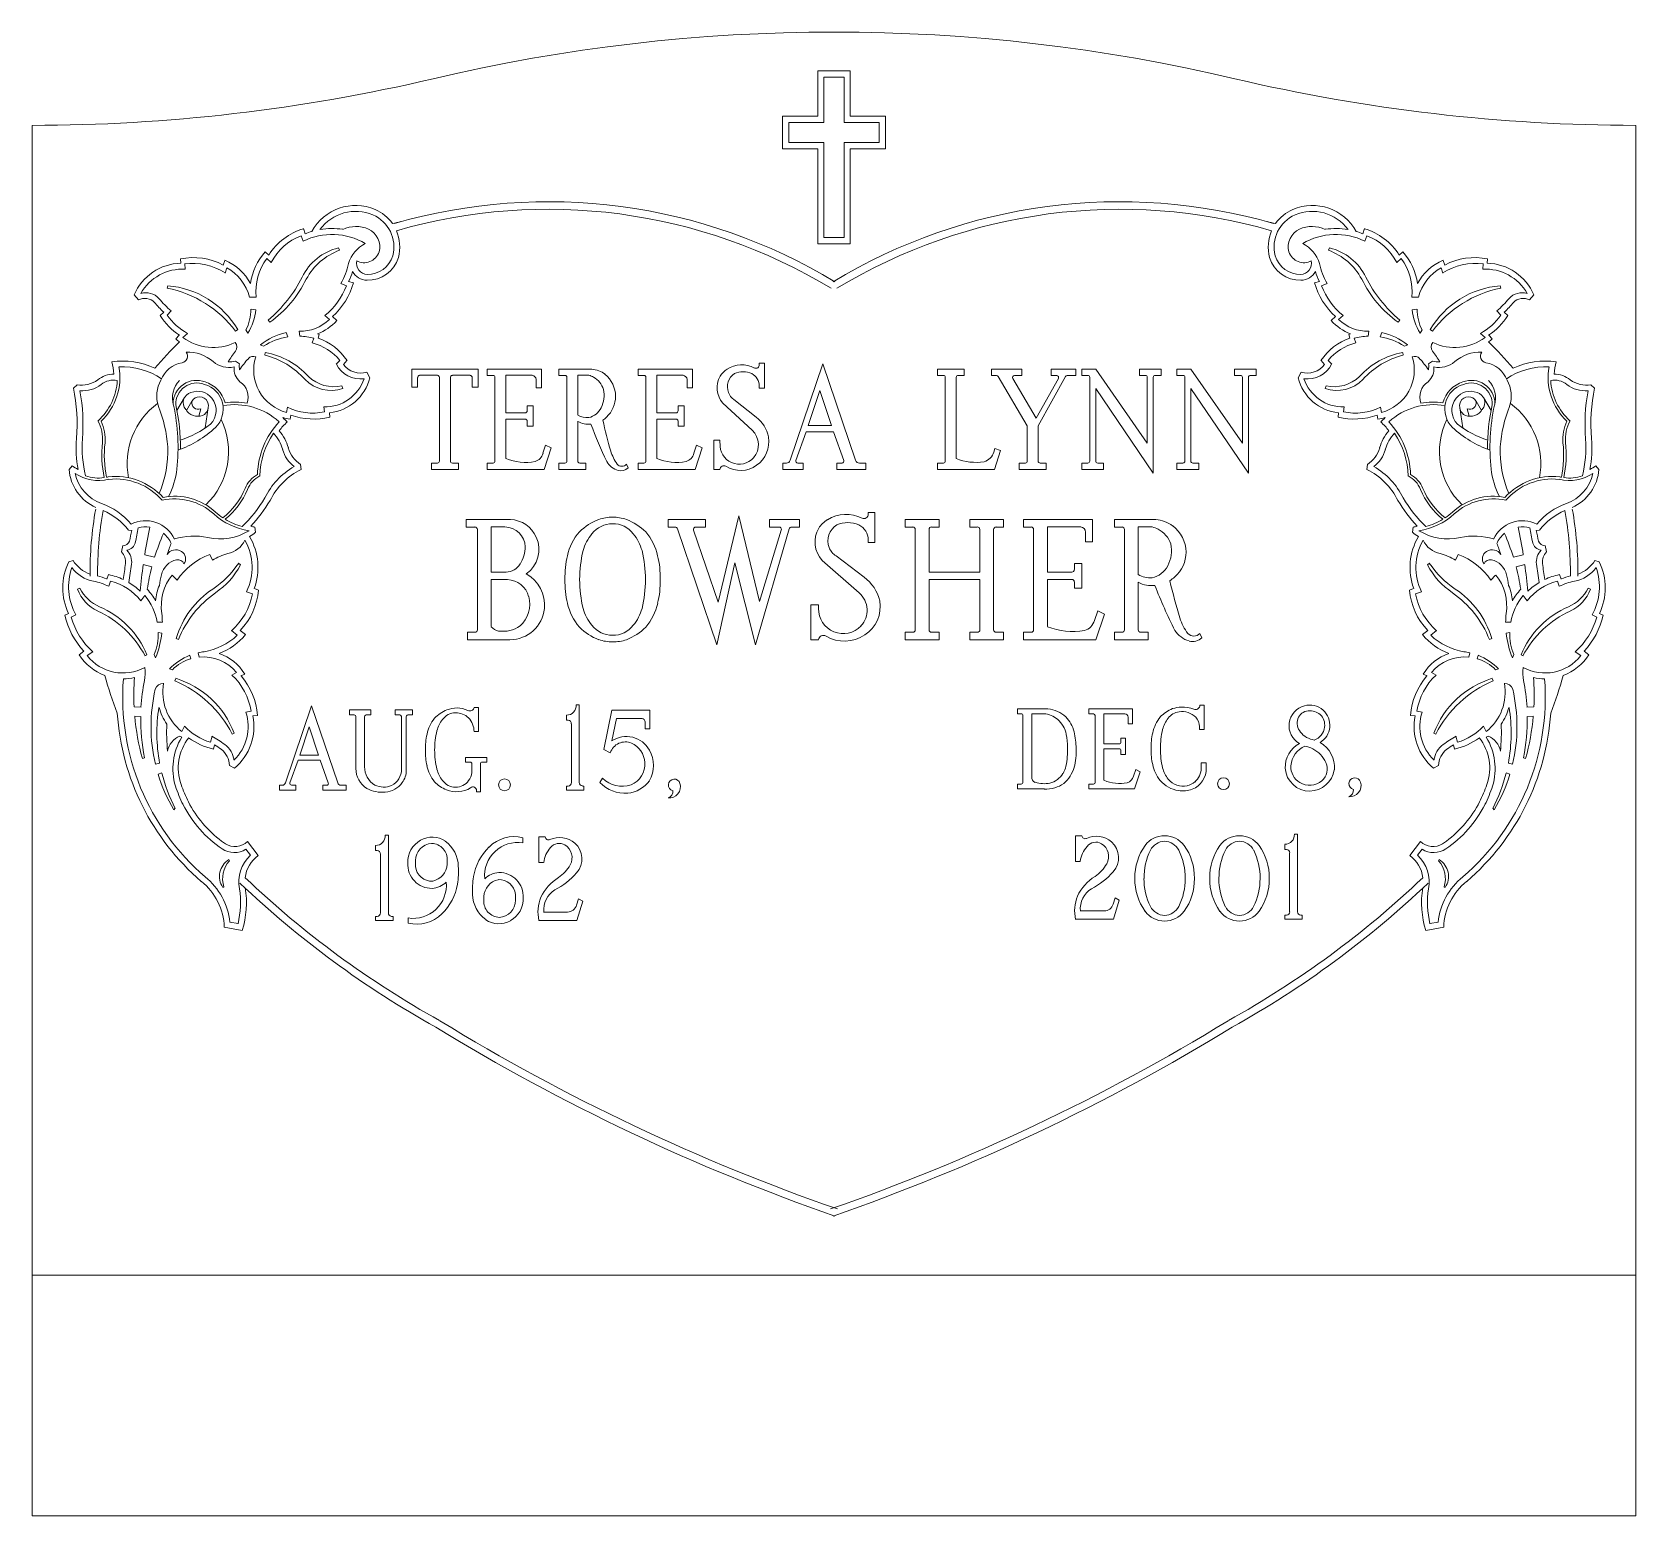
# Model space of a CAD drawing. Header units: inches. Extents: x -10 to 10, y -3 to 15.5.
import ezdxf

# ---------------------------------------------------------------- set-up
doc = ezdxf.new("R2010")
doc.units = ezdxf.units.IN
doc.header["$MEASUREMENT"] = 0
for name, color, linetype in [('1', 7, 'Continuous'), ('11', 7, 'Continuous'), ('2', 7, 'Continuous')]:
    doc.layers.add(name, color=color, linetype=linetype)

msp = doc.modelspace()

# ---------------------------------------------------------------- linework, layer by layer
at = {"color": 7, "linetype": 'Continuous', "lineweight": 5}
for p, q in [((-10, 0), (-10, 14.337)), ((10, 0), (10, 14.337)), ((-6.593, 12.986), (-6.614, 13.049)), ((6.593, 12.986), (6.614, 13.049)), ((-6.644, 12.961), (-6.618, 12.894)), ((6.644, 12.961), (6.618, 12.894)), ((-8.15, 12.671), (-8.145, 12.618)), ((-8.09, 12.544), (-8.097, 12.611)), ((-7.595, 12.654), (-7.616, 12.595)), ((-7.049, 12.719), (-7.092, 12.761)), ((-7.073, 12.678), (-7.017, 12.626)), ((7.073, 12.678), (7.017, 12.626)), ((7.049, 12.719), (7.092, 12.761)), ((7.595, 12.654), (7.616, 12.595)), ((8.09, 12.544), (8.097, 12.611)), ((8.15, 12.671), (8.145, 12.618)), ((-7.592, 12.496), (-7.573, 12.562)), ((7.592, 12.496), (7.573, 12.562)), ((-8.728, 12.222), (-8.674, 12.161)), ((-6.15, 12.367), (-6.08, 12.335)), ((-5.991, 12.374), (-6.053, 12.391)), ((5.991, 12.374), (6.053, 12.391)), ((6.15, 12.367), (6.08, 12.335)), ((8.728, 12.222), (8.674, 12.161)), ((-8.358, 12.006), (-8.402, 11.967)), ((-8.317, 11.97), (-8.266, 12.023)), ((-7.288, 12.195), (-7.205, 12.197)), ((-7.27, 12.045), (-7.209, 12.038)), ((7.288, 12.195), (7.205, 12.197)), ((7.27, 12.045), (7.209, 12.038)), ((8.317, 11.97), (8.266, 12.023)), ((8.358, 12.006), (8.402, 11.967)), ((-6.348, 11.967), (-6.292, 11.916)), ((-6.2, 11.902), (-6.253, 11.952)), ((6.2, 11.902), (6.253, 11.952)), ((6.348, 11.967), (6.292, 11.916)), ((-8.164, 11.72), (-8.206, 11.674)), ((-8.119, 11.693), (-8.061, 11.743)), ((-7.308, 11.747), (-7.334, 11.786)), ((-6.81, 11.7), (-6.831, 11.753)), ((-6.669, 11.769), (-6.66, 11.709)), ((-6.486, 11.683), (-6.506, 11.626)), ((-6.434, 11.682), (-6.42, 11.729)), ((6.434, 11.682), (6.42, 11.729)), ((6.486, 11.683), (6.506, 11.626)), ((6.669, 11.769), (6.66, 11.709)), ((6.81, 11.7), (6.831, 11.753)), ((7.308, 11.747), (7.334, 11.786)), ((8.119, 11.693), (8.061, 11.743)), ((8.164, 11.72), (8.206, 11.674)), ((-7.154, 11.6), (-7.113, 11.585)), ((-6.162, 11.407), (-6.206, 11.36)), ((-6.117, 11.357), (-6.073, 11.405)), ((6.117, 11.357), (6.073, 11.405)), ((6.162, 11.407), (6.206, 11.36)), ((7.154, 11.6), (7.113, 11.585)), ((-7.414, 11.364), (-7.464, 11.399)), ((-5.788, 11.19), (-5.825, 11.261)), ((-5.266, 11.071), (-5.266, 11.298)), ((-5.266, 11.298), (-4.437, 11.298)), ((-4.944, 11.221), (-5.168, 11.221)), ((-4.536, 11.221), (-4.759, 11.221)), ((-4.437, 11.298), (-4.437, 11.071)), ((-4.326, 11.22), (-4.326, 11.298)), ((-4.326, 11.298), (-3.646, 11.298)), ((-4.252, 11.22), (-4.326, 11.22)), ((-3.764, 11.221), (-4.091, 11.221)), ((-4.091, 11.221), (-4.091, 10.752)), ((-3.646, 11.298), (-3.646, 11.064)), ((-3.43, 11.22), (-3.43, 11.298)), ((-3.43, 11.298), (-3.021, 11.298)), ((-3.355, 11.22), (-3.43, 11.22)), ((-3.058, 11.221), (-3.195, 11.221)), ((-3.195, 11.221), (-3.195, 10.726)), ((-2.444, 11.22), (-2.444, 11.298)), ((-2.444, 11.298), (-1.764, 11.298)), ((-2.37, 11.22), (-2.444, 11.22)), ((-1.881, 11.221), (-2.209, 11.221)), ((-2.209, 11.221), (-2.209, 10.752)), ((-1.764, 11.298), (-1.764, 11.064)), ((-0.932, 11.353), (-0.932, 11.372)), ((-0.932, 11.372), (-0.865, 11.372)), ((-0.865, 11.372), (-0.865, 11.059)), ((-0.546, 10.161), (-0.139, 11.363)), ((-0.139, 11.363), (0.269, 10.161)), ((1.289, 11.22), (1.289, 11.298)), ((1.289, 11.298), (1.622, 11.298)), ((1.364, 11.22), (1.289, 11.22)), ((1.622, 11.22), (1.549, 11.22)), ((1.622, 11.298), (1.622, 11.22)), ((1.964, 11.219), (1.964, 11.298)), ((1.964, 11.298), (2.342, 11.298)), ((2.025, 11.219), (1.964, 11.219)), ((2.41, 10.589), (2.046, 11.206)), ((2.342, 11.219), (2.249, 11.219)), ((2.342, 11.298), (2.342, 11.219)), ((2.888, 11.206), (2.546, 10.589)), ((2.707, 11.219), (2.707, 11.298)), ((2.707, 11.298), (3.016, 11.298)), ((2.777, 11.219), (2.707, 11.219)), ((3.016, 11.219), (2.91, 11.219)), ((3.016, 11.298), (3.016, 11.219)), ((3.09, 11.22), (3.09, 11.298)), ((3.09, 11.298), (3.264, 11.298)), ((3.165, 11.22), (3.09, 11.22)), ((3.264, 11.298), (3.907, 10.373)), ((3.808, 11.22), (3.808, 11.298)), ((3.808, 11.298), (4.08, 11.298)), ((3.882, 11.22), (3.808, 11.22)), ((4.08, 11.22), (4.006, 11.22)), ((4.08, 11.298), (4.08, 11.22)), ((4.277, 11.22), (4.277, 11.298)), ((4.277, 11.298), (4.45, 11.298)), ((4.352, 11.22), (4.277, 11.22)), ((4.45, 11.298), (5.094, 10.373)), ((4.994, 11.22), (4.994, 11.298)), ((4.994, 11.298), (5.266, 11.298)), ((5.069, 11.22), (4.994, 11.22)), ((5.266, 11.22), (5.193, 11.22)), ((5.266, 11.298), (5.266, 11.22)), ((5.788, 11.19), (5.825, 11.261)), ((7.414, 11.364), (7.464, 11.399)), ((-9.438, 11.101), (-9.483, 11.062)), ((-5.192, 11.071), (-5.266, 11.071)), ((-5.192, 11.194), (-5.192, 11.071)), ((-4.919, 10.152), (-4.919, 11.194)), ((-4.784, 11.194), (-4.784, 10.152)), ((-4.512, 11.071), (-4.512, 11.194)), ((-4.437, 11.071), (-4.512, 11.071)), ((-4.228, 10.152), (-4.228, 11.195)), ((-3.715, 11.064), (-3.715, 11.168)), ((-3.646, 11.064), (-3.715, 11.064)), ((-3.331, 10.152), (-3.331, 11.195)), ((-2.346, 10.152), (-2.346, 11.195)), ((-1.833, 11.064), (-1.833, 11.168)), ((-1.764, 11.064), (-1.833, 11.064)), ((-0.932, 11.059), (-0.932, 11.086)), ((-0.865, 11.059), (-0.932, 11.059)), ((-0.177, 11.033), (-0.322, 10.596)), ((-0.031, 10.596), (-0.177, 11.033)), ((1.387, 10.152), (1.387, 11.195)), ((1.524, 11.195), (1.524, 10.184)), ((2.228, 11.179), (2.521, 10.686)), ((2.521, 10.686), (2.798, 11.181)), ((3.189, 10.152), (3.189, 11.195)), ((3.981, 10.002), (3.264, 11.057)), ((3.264, 11.057), (3.264, 10.152)), ((3.907, 10.373), (3.907, 11.195)), ((3.981, 11.195), (3.981, 10.002)), ((4.376, 10.152), (4.376, 11.195)), ((5.168, 10.002), (4.45, 11.057)), ((4.45, 11.057), (4.45, 10.152)), ((5.094, 10.373), (5.094, 11.195)), ((5.168, 11.195), (5.168, 10.002)), ((9.438, 11.101), (9.483, 11.062)), ((-6.815, 10.822), (-6.826, 10.759)), ((-6.362, 10.826), (-6.355, 10.765)), ((-3.826, 10.777), (-3.826, 10.842)), ((-3.826, 10.842), (-3.752, 10.842)), ((-3.752, 10.842), (-3.752, 10.585)), ((-1.944, 10.777), (-1.944, 10.842)), ((-1.944, 10.842), (-1.87, 10.842)), ((-1.87, 10.842), (-1.87, 10.585)), ((-1.022, 10.536), (-1.387, 10.873)), ((-1.249, 10.919), (-0.972, 10.698)), ((6.362, 10.826), (6.355, 10.765)), ((6.815, 10.822), (6.826, 10.759)), ((-6.782, 10.672), (-6.775, 10.725)), ((-6.287, 10.7), (-6.291, 10.754)), ((-4.091, 10.752), (-3.851, 10.752)), ((-3.851, 10.675), (-4.091, 10.675)), ((-4.091, 10.675), (-4.091, 10.184)), ((-3.826, 10.585), (-3.826, 10.65)), ((-3.195, 10.647), (-3.195, 10.152)), ((-2.209, 10.752), (-1.969, 10.752)), ((-1.969, 10.675), (-2.209, 10.675)), ((-2.209, 10.675), (-2.209, 10.184)), ((-1.944, 10.585), (-1.944, 10.65)), ((6.287, 10.7), (6.291, 10.754)), ((6.782, 10.672), (6.775, 10.725)), ((-3.752, 10.585), (-3.826, 10.585)), ((-1.87, 10.585), (-1.944, 10.585)), ((-1.498, 10.048), (-1.498, 10.412)), ((-1.498, 10.412), (-1.422, 10.412)), ((-1.422, 10.412), (-1.422, 10.373)), ((-0.348, 10.517), (-0.475, 10.16)), ((-0.005, 10.517), (-0.348, 10.517)), ((-0.322, 10.596), (-0.031, 10.596)), ((0.122, 10.16), (-0.005, 10.517)), ((2.41, 10.152), (2.41, 10.589)), ((2.546, 10.589), (2.546, 10.152)), ((-3.629, 10.248), (-3.596, 10.349)), ((-3.528, 10.316), (-3.615, 10.048)), ((-3.596, 10.349), (-3.528, 10.316)), ((-1.746, 10.248), (-1.714, 10.349)), ((-1.646, 10.316), (-1.733, 10.048)), ((-1.714, 10.349), (-1.646, 10.316)), ((1.992, 10.264), (2.007, 10.31)), ((2.076, 10.282), (2, 10.048)), ((2.007, 10.31), (2.076, 10.282)), ((-9.501, 10.093), (-9.539, 10.048)), ((-6.645, 10.046), (-6.653, 10.109)), ((-5.019, 10.048), (-5.019, 10.126)), ((-5.019, 10.126), (-4.944, 10.126)), ((-4.684, 10.048), (-5.019, 10.048)), ((-4.759, 10.126), (-4.684, 10.126)), ((-4.684, 10.126), (-4.684, 10.048)), ((-4.326, 10.048), (-4.326, 10.126)), ((-4.326, 10.126), (-4.252, 10.126)), ((-3.615, 10.048), (-4.326, 10.048)), ((-3.43, 10.048), (-3.43, 10.126)), ((-3.43, 10.126), (-3.355, 10.126)), ((-3.096, 10.048), (-3.43, 10.048)), ((-3.17, 10.126), (-3.096, 10.126)), ((-3.096, 10.126), (-3.096, 10.048)), ((-2.587, 10.113), (-2.568, 10.068)), ((-2.444, 10.048), (-2.444, 10.126)), ((-2.444, 10.126), (-2.37, 10.126)), ((-1.733, 10.048), (-2.444, 10.048)), ((-1.422, 10.048), (-1.498, 10.048)), ((-0.64, 10.048), (-0.64, 10.126)), ((-0.64, 10.126), (-0.594, 10.126)), ((-0.386, 10.048), (-0.64, 10.048)), ((-0.451, 10.126), (-0.386, 10.126)), ((-0.386, 10.126), (-0.386, 10.048)), ((0.034, 10.048), (0.034, 10.126)), ((0.034, 10.126), (0.1, 10.126)), ((0.399, 10.048), (0.034, 10.048)), ((0.317, 10.126), (0.399, 10.126)), ((0.399, 10.126), (0.399, 10.048)), ((1.289, 10.048), (1.289, 10.126)), ((1.289, 10.126), (1.364, 10.126)), ((2, 10.048), (1.289, 10.048)), ((2.311, 10.048), (2.311, 10.126)), ((2.311, 10.126), (2.386, 10.126)), ((2.645, 10.048), (2.311, 10.048)), ((2.571, 10.126), (2.645, 10.126)), ((2.645, 10.126), (2.645, 10.048)), ((3.09, 10.048), (3.09, 10.126)), ((3.09, 10.126), (3.165, 10.126)), ((3.362, 10.048), (3.09, 10.048)), ((3.289, 10.126), (3.362, 10.126)), ((3.362, 10.126), (3.362, 10.048)), ((4.277, 10.048), (4.277, 10.126)), ((4.277, 10.126), (4.352, 10.126)), ((4.549, 10.048), (4.277, 10.048)), ((4.475, 10.126), (4.549, 10.126)), ((4.549, 10.126), (4.549, 10.048)), ((6.645, 10.046), (6.653, 10.109)), ((9.501, 10.093), (9.539, 10.048)), ((-4.587, 9.329), (-4.587, 9.423)), ((-4.587, 9.423), (-4.033, 9.423)), ((-2.07, 9.329), (-2.07, 9.422)), ((-2.07, 9.422), (-1.601, 9.422)), ((-1.601, 9.422), (-1.601, 9.329)), ((-1.445, 8.392), (-1.187, 9.469)), ((-1.187, 9.469), (-0.93, 8.399)), ((-0.804, 9.329), (-0.804, 9.422)), ((-0.804, 9.422), (-0.429, 9.422)), ((-0.429, 9.422), (-0.429, 9.329)), ((0.427, 9.489), (0.427, 9.512)), ((0.427, 9.512), (0.511, 9.512)), ((0.511, 9.512), (0.511, 9.137)), ((0.888, 9.329), (0.888, 9.423)), ((0.888, 9.423), (1.31, 9.423)), ((1.31, 9.423), (1.31, 9.329)), ((1.694, 9.329), (1.694, 9.423)), ((1.694, 9.423), (2.115, 9.423)), ((2.115, 9.423), (2.115, 9.329)), ((2.365, 9.329), (2.365, 9.423)), ((2.365, 9.423), (3.224, 9.423)), ((3.224, 9.423), (3.224, 9.143)), ((3.497, 9.329), (3.497, 9.423)), ((3.497, 9.423), (4.013, 9.423)), ((-8.795, 9.291), (-8.758, 9.284)), ((-7.212, 9.265), (-7.221, 9.328)), ((-4.477, 9.329), (-4.587, 9.329)), ((-4.447, 8.048), (-4.447, 9.299)), ((-4.104, 9.33), (-4.275, 9.33)), ((-4.275, 9.33), (-4.275, 8.768)), ((-1.983, 9.329), (-2.07, 9.329)), ((-1.461, 7.859), (-1.953, 9.308)), ((-1.752, 9.288), (-1.445, 8.392)), ((-1.601, 9.329), (-1.722, 9.329)), ((-0.558, 9.307), (-0.977, 7.859)), ((-0.93, 8.399), (-0.657, 9.29)), ((-0.687, 9.329), (-0.804, 9.329)), ((-0.429, 9.329), (-0.528, 9.329)), ((0.983, 9.329), (0.888, 9.329)), ((1.013, 8.048), (1.013, 9.299)), ((1.185, 9.299), (1.185, 8.768)), ((1.31, 9.329), (1.217, 9.329)), ((1.787, 9.329), (1.694, 9.329)), ((1.818, 8.768), (1.818, 9.299)), ((1.99, 9.299), (1.99, 8.048)), ((2.115, 9.329), (2.021, 9.329)), ((2.459, 9.329), (2.365, 9.329)), ((2.489, 8.048), (2.489, 9.299)), ((3.076, 9.33), (2.662, 9.33)), ((2.662, 9.33), (2.662, 8.768)), ((3.137, 9.143), (3.137, 9.267)), ((3.592, 9.329), (3.497, 9.329)), ((3.622, 8.048), (3.622, 9.299)), ((3.967, 9.33), (3.794, 9.33)), ((3.794, 9.33), (3.794, 8.736)), ((7.212, 9.265), (7.221, 9.328)), ((8.795, 9.291), (8.758, 9.284)), ((-8.869, 9.097), (-8.885, 9.02)), ((0.427, 9.137), (0.427, 9.168)), ((0.511, 9.137), (0.427, 9.137)), ((3.224, 9.143), (3.137, 9.143)), ((8.869, 9.097), (8.885, 9.02)), ((-9.489, 8.911), (-9.543, 8.895)), ((-8.614, 8.86), (-8.506, 8.834)), ((-8.472, 8.955), (-8.595, 8.982)), ((-7.784, 8.985), (-7.752, 8.914)), ((-1.235, 8.884), (-1.461, 7.859)), ((-0.977, 7.859), (-1.235, 8.884)), ((0.313, 8.508), (-0.148, 8.913)), ((0.026, 8.969), (0.376, 8.703)), ((2.997, 8.798), (2.997, 8.876)), ((2.997, 8.876), (3.091, 8.876)), ((3.091, 8.876), (3.091, 8.568)), ((7.784, 8.985), (7.752, 8.914)), ((8.472, 8.955), (8.595, 8.982)), ((8.614, 8.86), (8.506, 8.834)), ((9.489, 8.911), (9.543, 8.895)), ((-9.046, 8.737), (-9.068, 8.681)), ((-9.044, 8.59), (-9.02, 8.655)), ((-8.251, 8.731), (-8.19, 8.667)), ((-4.275, 8.768), (-4.09, 8.768)), ((-4.071, 8.673), (-4.275, 8.673)), ((-4.275, 8.673), (-4.275, 8.087)), ((1.185, 8.768), (1.818, 8.768)), ((1.818, 8.673), (1.185, 8.673)), ((1.185, 8.673), (1.185, 8.048)), ((1.818, 8.048), (1.818, 8.673)), ((2.662, 8.768), (2.965, 8.768)), ((2.965, 8.676), (2.662, 8.676)), ((2.662, 8.676), (2.662, 8.087)), ((2.997, 8.568), (2.997, 8.646)), ((3.794, 8.642), (3.794, 8.048)), ((8.251, 8.731), (8.19, 8.667)), ((9.044, 8.59), (9.02, 8.655)), ((9.046, 8.737), (9.068, 8.681)), ((-8.643, 8.409), (-8.594, 8.475)), ((-7.325, 8.522), (-7.252, 8.495)), ((-7.175, 8.544), (-7.228, 8.562)), ((3.091, 8.568), (2.997, 8.568)), ((7.175, 8.544), (7.228, 8.562)), ((7.325, 8.522), (7.252, 8.495)), ((8.643, 8.409), (8.594, 8.475)), ((-9.544, 8.249), (-9.593, 8.23)), ((-9.513, 8.205), (-9.453, 8.234)), ((-0.289, 7.923), (-0.289, 8.36)), ((-0.289, 8.36), (-0.193, 8.36)), ((-0.193, 8.36), (-0.193, 8.313)), ((3.247, 8.163), (3.288, 8.285)), ((3.373, 8.244), (3.263, 7.923)), ((3.288, 8.285), (3.373, 8.244)), ((9.513, 8.205), (9.453, 8.234)), ((9.544, 8.249), (9.593, 8.23)), ((-8.439, 8.142), (-8.375, 8.142)), ((-8.426, 8.015), (-8.381, 8.007)), ((-7.515, 8.037), (-7.442, 7.98)), ((-7.337, 7.988), (-7.404, 8.041)), ((-4.572, 7.923), (-4.572, 8.017)), ((-4.572, 8.017), (-4.477, 8.017)), ((0.888, 7.923), (0.888, 8.017)), ((0.888, 8.017), (0.983, 8.017)), ((1.217, 8.017), (1.31, 8.017)), ((1.31, 8.017), (1.31, 7.923)), ((1.694, 7.923), (1.694, 8.017)), ((1.694, 8.017), (1.787, 8.017)), ((2.021, 8.017), (2.115, 8.017)), ((2.115, 8.017), (2.115, 7.923)), ((2.365, 7.923), (2.365, 8.017)), ((2.365, 8.017), (2.459, 8.017)), ((3.497, 7.923), (3.497, 8.017)), ((3.497, 8.017), (3.592, 8.017)), ((3.826, 8.017), (3.919, 8.017)), ((3.919, 8.017), (3.919, 7.923)), ((4.562, 8.001), (4.586, 7.947)), ((7.337, 7.988), (7.404, 8.041)), ((7.515, 8.037), (7.442, 7.98)), ((8.439, 8.142), (8.375, 8.142)), ((8.426, 8.015), (8.381, 8.007)), ((-4.041, 7.923), (-4.572, 7.923)), ((-0.193, 7.923), (-0.289, 7.923)), ((1.31, 7.923), (0.888, 7.923)), ((2.115, 7.923), (1.694, 7.923)), ((3.263, 7.923), (2.365, 7.923)), ((3.919, 7.923), (3.497, 7.923)), ((-9.353, 7.78), (-9.412, 7.737)), ((-9.313, 7.726), (-9.242, 7.773)), ((-8.461, 7.7), (-8.476, 7.738)), ((-8.02, 7.687), (-8.032, 7.729)), ((-7.927, 7.762), (-7.917, 7.708)), ((7.927, 7.762), (7.917, 7.708)), ((8.02, 7.687), (8.032, 7.729)), ((8.461, 7.7), (8.476, 7.738)), ((9.313, 7.726), (9.242, 7.773)), ((9.353, 7.78), (9.412, 7.737)), ((-8.288, 7.561), (-8.25, 7.548)), ((-7.449, 7.516), (-7.507, 7.481)), ((-7.395, 7.472), (-7.348, 7.496)), ((7.395, 7.472), (7.348, 7.496)), ((7.449, 7.516), (7.507, 7.481)), ((8.288, 7.561), (8.25, 7.548)), ((-8.728, 7.088), (-8.641, 7.084)), ((-7.269, 7.033), (-7.335, 7.022)), ((-6.841, 6.139), (-6.515, 7.1)), ((-6.515, 7.1), (-6.188, 6.139)), ((-6.042, 6.987), (-6.042, 7.049)), ((-6.042, 7.049), (-5.774, 7.049)), ((-5.774, 7.049), (-5.774, 6.987)), ((-5.473, 6.987), (-5.473, 7.049)), ((-5.473, 7.049), (-5.255, 7.049)), ((-5.255, 7.049), (-5.255, 6.987)), ((-4.488, 7.08), (-4.433, 7.08)), ((-4.433, 7.08), (-4.433, 6.778)), ((-3.216, 7.111), (-3.177, 7.111)), ((-3.177, 7.111), (-3.177, 6.143)), ((-2.869, 6.556), (-2.77, 7.046)), ((-2.77, 7.046), (-2.295, 7.046)), ((-2.295, 7.046), (-2.295, 6.813)), ((2.287, 7), (2.287, 7.063)), ((2.287, 7.063), (2.668, 7.063)), ((2.618, 7.001), (2.466, 7.001)), ((2.466, 7.001), (2.466, 6.214)), ((3.178, 7), (3.178, 7.063)), ((3.178, 7.063), (3.722, 7.063)), ((3.628, 7.001), (3.366, 7.001)), ((3.366, 7.001), (3.366, 6.626)), ((3.722, 7.063), (3.722, 6.876)), ((4.561, 7.096), (4.561, 7.107)), ((4.561, 7.107), (4.617, 7.107)), ((4.617, 7.107), (4.617, 6.805)), ((7.269, 7.033), (7.335, 7.022)), ((8.728, 7.088), (8.641, 7.084)), ((-8.646, 6.966), (-8.72, 6.969)), ((-8.101, 6.847), (-8.133, 6.779)), ((-7.246, 6.974), (-7.188, 6.981)), ((-6.546, 6.836), (-6.661, 6.486)), ((-6.429, 6.486), (-6.546, 6.836)), ((-5.982, 6.987), (-6.042, 6.987)), ((-5.962, 6.32), (-5.962, 6.967)), ((-5.854, 6.967), (-5.854, 6.341)), ((-5.774, 6.987), (-5.834, 6.987)), ((-5.413, 6.987), (-5.473, 6.987)), ((-5.393, 6.309), (-5.393, 6.967)), ((-5.334, 6.967), (-5.334, 6.297)), ((-5.255, 6.987), (-5.314, 6.987)), ((-3.335, 6.92), (-3.335, 6.984)), ((-3.315, 6.92), (-3.335, 6.92)), ((-3.275, 6.143), (-3.275, 6.877)), ((-2.711, 6.941), (-2.77, 6.662)), ((-2.394, 6.941), (-2.711, 6.941)), ((-2.354, 6.813), (-2.354, 6.898)), ((-2.295, 6.813), (-2.354, 6.813)), ((2.336, 7), (2.287, 7)), ((2.356, 6.146), (2.356, 6.98)), ((3.237, 7), (3.178, 7)), ((3.256, 6.146), (3.256, 6.98)), ((3.667, 6.876), (3.667, 6.959)), ((3.722, 6.876), (3.667, 6.876)), ((4.556, 6.805), (4.556, 6.841)), ((4.617, 6.805), (4.556, 6.805)), ((7.246, 6.974), (7.188, 6.981)), ((8.101, 6.847), (8.133, 6.779)), ((8.646, 6.966), (8.72, 6.969)), ((-8.158, 6.722), (-8.134, 6.708)), ((-7.756, 6.72), (-7.775, 6.646)), ((-7.738, 6.561), (-7.726, 6.615)), ((-4.433, 6.778), (-4.488, 6.778)), ((3.366, 6.626), (3.558, 6.626)), ((3.578, 6.646), (3.578, 6.698)), ((3.578, 6.698), (3.637, 6.698)), ((3.637, 6.698), (3.637, 6.492)), ((7.738, 6.561), (7.726, 6.615)), ((7.756, 6.72), (7.775, 6.646)), ((8.158, 6.722), (8.134, 6.708)), ((-8.625, 6.444), (-8.599, 6.453)), ((-6.682, 6.423), (-6.784, 6.138)), ((-6.408, 6.423), (-6.682, 6.423)), ((-6.661, 6.486), (-6.429, 6.486)), ((-6.306, 6.138), (-6.408, 6.423)), ((-4.597, 6.398), (-4.597, 6.455)), ((-4.597, 6.455), (-4.329, 6.455)), ((-4.329, 6.455), (-4.329, 6.398)), ((-2.79, 6.514), (-2.869, 6.556)), ((3.558, 6.564), (3.366, 6.564)), ((3.366, 6.564), (3.366, 6.172)), ((3.578, 6.492), (3.578, 6.544)), ((3.637, 6.492), (3.578, 6.492)), ((8.625, 6.444), (8.599, 6.453)), ((-8.462, 6.372), (-8.409, 6.384)), ((-8.428, 6.247), (-8.382, 6.263)), ((-7.539, 6.356), (-7.477, 6.322)), ((-4.537, 6.398), (-4.597, 6.398)), ((-4.517, 6.268), (-4.517, 6.377)), ((-4.409, 6.377), (-4.409, 6.029)), ((-4.329, 6.398), (-4.389, 6.398)), ((3.736, 6.223), (3.762, 6.304)), ((3.816, 6.277), (3.747, 6.063)), ((3.762, 6.304), (3.816, 6.277)), ((4.579, 6.325), (4.579, 6.388)), ((4.579, 6.388), (4.642, 6.388)), ((4.642, 6.388), (4.642, 6.325)), ((7.539, 6.356), (7.477, 6.322)), ((8.428, 6.247), (8.382, 6.263)), ((8.462, 6.372), (8.409, 6.384)), ((-6.916, 6.048), (-6.916, 6.111)), ((-6.916, 6.111), (-6.879, 6.111)), ((-6.713, 6.048), (-6.916, 6.048)), ((-6.765, 6.111), (-6.713, 6.111)), ((-6.713, 6.111), (-6.713, 6.048)), ((-6.376, 6.048), (-6.376, 6.111)), ((-6.376, 6.111), (-6.324, 6.111)), ((-6.085, 6.048), (-6.376, 6.048)), ((-6.15, 6.111), (-6.085, 6.111)), ((-6.085, 6.111), (-6.085, 6.048)), ((-4.458, 6.029), (-4.458, 6.044)), ((-4.409, 6.029), (-4.458, 6.029)), ((-3.335, 6.048), (-3.335, 6.1)), ((-3.335, 6.1), (-3.315, 6.1)), ((-3.118, 6.048), (-3.335, 6.048)), ((-3.138, 6.1), (-3.118, 6.1)), ((-3.118, 6.1), (-3.118, 6.048)), ((-2.92, 6.142), (-2.886, 6.198)), ((2.287, 6.063), (2.287, 6.125)), ((2.287, 6.125), (2.336, 6.125)), ((2.623, 6.063), (2.287, 6.063)), ((3.178, 6.063), (3.178, 6.125)), ((3.178, 6.125), (3.237, 6.125)), ((3.747, 6.063), (3.178, 6.063)), ((-8.215, 5.822), (-8.233, 5.804)), ((8.215, 5.822), (8.233, 5.804)), ((-7.182, 5.233), (-7.314, 5.407)), ((-5.597, 5.486), (-5.557, 5.486)), ((-5.557, 5.486), (-5.557, 4.518)), ((-3.881, 5.455), (-3.881, 5.391)), ((-3.68, 5.146), (-3.68, 5.465)), ((-3.68, 5.465), (-3.601, 5.465)), ((3.012, 5.161), (3.012, 5.48)), ((3.012, 5.48), (3.091, 5.48)), ((5.741, 5.5), (5.781, 5.5)), ((5.781, 5.5), (5.781, 4.532)), ((7.182, 5.233), (7.314, 5.407)), ((-7.335, 5.312), (-7.277, 5.236)), ((-5.716, 5.295), (-5.716, 5.359)), ((-5.696, 5.295), (-5.716, 5.295)), ((-5.656, 4.518), (-5.656, 5.252)), ((5.622, 5.309), (5.622, 5.373)), ((5.642, 5.309), (5.622, 5.309)), ((5.682, 4.532), (5.682, 5.266)), ((7.335, 5.312), (7.277, 5.236)), ((-7.538, 5.169), (-7.548, 5.182)), ((-5.219, 5.17), (-5.219, 5.097)), ((-4.824, 5.124), (-4.823, 5.17)), ((-3.621, 5.146), (-3.68, 5.146)), ((3.071, 5.161), (3.012, 5.161)), ((7.538, 5.169), (7.548, 5.182)), ((-7.622, 4.836), (-7.608, 4.843)), ((7.622, 4.836), (7.608, 4.843)), ((-4.367, 4.722), (-4.368, 4.676)), ((-3.972, 4.676), (-3.972, 4.749)), ((-3.21, 4.614), (-3.186, 4.694)), ((-3.133, 4.663), (-3.205, 4.423)), ((-3.186, 4.694), (-3.133, 4.663)), ((3.482, 4.629), (3.506, 4.708)), ((3.558, 4.677), (3.487, 4.438)), ((3.506, 4.708), (3.558, 4.677)), ((-7.432, 4.384), (-7.533, 4.402)), ((-5.716, 4.423), (-5.716, 4.475)), ((-5.716, 4.475), (-5.696, 4.475)), ((-5.498, 4.423), (-5.716, 4.423)), ((-5.518, 4.475), (-5.498, 4.475)), ((-5.498, 4.475), (-5.498, 4.423)), ((-5.31, 4.391), (-5.31, 4.455)), ((-3.205, 4.423), (-3.68, 4.423)), ((-3.621, 4.527), (-3.323, 4.527)), ((3.487, 4.438), (3.012, 4.438)), ((3.071, 4.542), (3.369, 4.542)), ((5.622, 4.438), (5.622, 4.489)), ((5.622, 4.489), (5.642, 4.489)), ((5.84, 4.438), (5.622, 4.438)), ((5.82, 4.489), (5.84, 4.489)), ((5.84, 4.489), (5.84, 4.438)), ((7.432, 4.384), (7.533, 4.402)), ((-7.603, 4.34), (-7.379, 4.299)), ((7.603, 4.34), (7.379, 4.299)), ((-10, 0), (10, 0))]:
    msp.add_line(p, q, dxfattribs=at)
at = {"color": 7, "linetype": 'Continuous', "lineweight": 0}
for centre in [(4.857, 6.129), (-4.109, 6.115)]:
    msp.add_circle(centre, 0.0738, dxfattribs=at)
at = {"color": 7, "linetype": 'Continuous', "lineweight": 5}
for centre, radius, start, end in [((0, -6.299), 21.799, 76.7399, 103.2601), ((-10.011, 36.231), 21.894, 270.0299, 283.2321), ((10.012, 36.239), 21.902, 256.7706, 269.9681), ((-5.965, 12.715), 0.623, 66.9295, 151.3099), ((-5.965, 12.715), 0.55, 67.0013, 143.9954), ((-5.923, 12.822), 0.435, 345.2616, 66.5105), ((-5.923, 12.822), 0.508, 34.8796, 66.5296), ((5.923, 12.822), 0.435, 113.4895, 194.7384), ((5.923, 12.822), 0.508, 113.4704, 145.1204), ((5.965, 12.715), 0.623, 28.6901, 113.0705), ((5.965, 12.715), 0.55, 36.0046, 112.9987), ((-6.398, 12.313), 0.767, 106.355, 147.9998), ((-6.26, 12.159), 0.891, 106.3579, 111.9053), ((-6.259, 12.161), 0.89, 81.3856, 99.7022), ((-5.963, 12.684), 0.392, 66.1285, 114.5338), ((-5.905, 12.824), 0.241, 344.406, 65.3927), ((-4.181, 7.607), 5.663, 102.4281, 103.5279), ((-5.923, 12.822), 0.508, 344.9515, 23.3891), ((4.181, 7.607), 5.663, 76.4721, 77.5719), ((5.923, 12.822), 0.508, 156.6109, 195.0485), ((5.905, 12.824), 0.241, 114.6073, 195.594), ((5.963, 12.684), 0.392, 65.4662, 113.8715), ((6.259, 12.161), 0.89, 80.2978, 98.6144), ((6.26, 12.159), 0.891, 68.0947, 73.6421), ((6.398, 12.313), 0.767, 32.0002, 73.645), ((-6.398, 12.313), 0.694, 110.8129, 153.1669), ((-6.259, 12.156), 0.821, 59.7057, 115.9535), ((-5.657, 12.494), 0.415, 116.8825, 163.1833), ((6.259, 12.156), 0.821, 64.0465, 120.2943), ((5.657, 12.494), 0.415, 16.8167, 63.1175), ((6.398, 12.313), 0.694, 26.8331, 69.1871), ((-8.129, 11.968), 0.651, 91.3822, 156.9621), ((-7.988, 11.889), 0.799, 62.1861, 101.6747), ((-8.007, 11.845), 0.772, 57.5471, 96.7175), ((-7.849, 12.053), 0.653, 28.6217, 67.0837), ((-6.552, 12.269), 0.73, 137.6547, 172.3975), ((-6.508, 12.264), 0.7, 143.7491, 185.5423), ((-6.85, 12.778), 0.812, 329.5718, 348.4051), ((-5.818, 12.616), 0.137, 166.5643, 268.4019), ((-5.86, 12.821), 0.197, 242.1178, 341.4906), ((-5.816, 12.806), 0.401, 268.9497, 343.2408), ((-5.816, 12.806), 0.328, 268.9546, 343.1953), ((5.816, 12.806), 0.401, 196.7592, 271.0503), ((5.816, 12.806), 0.328, 196.8047, 271.0454), ((5.86, 12.821), 0.197, 198.5094, 297.8822), ((5.818, 12.616), 0.137, 271.5981, 13.4357), ((6.85, 12.778), 0.812, 191.5949, 210.4282), ((6.508, 12.264), 0.7, 354.4577, 36.2509), ((6.552, 12.269), 0.73, 7.6025, 42.3453), ((7.849, 12.053), 0.653, 112.9163, 151.3783), ((8.007, 11.845), 0.772, 83.2825, 122.4529), ((7.988, 11.889), 0.799, 78.3253, 117.8139), ((8.129, 11.968), 0.651, 23.0379, 88.6178), ((-8.124, 11.949), 0.596, 86.8128, 150.7252), ((-7.853, 12.05), 0.583, 14.3002, 61.2826), ((-6.881, 12.79), 0.919, 334.2785, 342.5785), ((-5.818, 12.616), 0.211, 208.4345, 268.5632), ((5.818, 12.616), 0.211, 271.4368, 331.5655), ((6.881, 12.79), 0.919, 197.4215, 205.7215), ((7.853, 12.05), 0.583, 118.7174, 165.6998), ((8.124, 11.949), 0.596, 29.2748, 93.1872), ((-8.579, 12.033), 0.217, 42.2934, 107.0498), ((-6.907, 12.656), 0.887, 309.0867, 338.7849), ((-6.887, 12.638), 0.934, 312.7446, 343.6028), ((6.887, 12.638), 0.934, 196.3972, 227.2554), ((6.907, 12.656), 0.887, 201.2151, 230.9133), ((8.579, 12.033), 0.217, 72.9502, 137.7066), ((-8.594, 12.011), 0.169, 44.3015, 117.8247), ((-7.366, 13.053), 1.442, 219.6908, 226.5346), ((-7.374, 13.046), 1.357, 219.7133, 228.9245), ((-7.855, 12.052), 0.585, 332.9409, 359.3611), ((-7.984, 12.138), 0.781, 329.9846, 352.6918), ((7.984, 12.138), 0.781, 187.3082, 210.0154), ((7.855, 12.052), 0.585, 180.6389, 207.0591), ((7.374, 13.046), 1.357, 311.0755, 320.2867), ((7.366, 13.053), 1.442, 313.4654, 320.3092), ((8.594, 12.011), 0.169, 62.1753, 135.6985), ((-7.694, 12.411), 0.836, 212.1356, 235.8276), ((-7.68, 12.432), 0.787, 215.9212, 241.0353), ((-6.663, 12.311), 0.542, 269.4015, 313.175), ((-6.664, 12.32), 0.624, 291.0794, 317.9745), ((6.664, 12.32), 0.624, 222.0255, 248.9206), ((6.663, 12.311), 0.542, 226.825, 270.5985), ((7.68, 12.432), 0.787, 298.9647, 324.0788), ((7.694, 12.411), 0.836, 304.1724, 327.8644), ((-4.177, 7.591), 5.68, 134.5584, 139.0974), ((-7.739, 12.193), 0.698, 228.0025, 232.6686), ((-7.739, 12.209), 0.641, 233.5742, 295.1077), ((-7.535, 11.573), 0.088, 324.3133, 39.3694), ((-6.674, 11.007), 0.762, 101.8417, 128.9865), ((-6.689, 10.927), 0.783, 98.8767, 122.7822), ((-6.688, 10.938), 0.771, 74.8173, 87.8913), ((-6.678, 10.976), 0.672, 39.8006, 75.1983), ((-6.666, 11.201), 0.583, 64.9865, 67.0973), ((-6.661, 11.013), 0.707, 33.6979, 71.2513), ((6.661, 11.013), 0.707, 108.7487, 146.3021), ((6.678, 10.976), 0.672, 104.8017, 140.1994), ((6.666, 11.201), 0.583, 112.9027, 115.0135), ((6.688, 10.938), 0.771, 92.1087, 105.1827), ((6.689, 10.927), 0.783, 57.2178, 81.1233), ((6.674, 11.007), 0.762, 51.0135, 78.1583), ((7.535, 11.573), 0.088, 140.6306, 215.6867), ((7.739, 12.209), 0.641, 244.8923, 306.4258), ((7.739, 12.193), 0.698, 307.3314, 311.9975), ((4.177, 7.591), 5.68, 40.9026, 45.4416), ((-8.142, 11.458), 0.0806, 279.5912, 37.917), ((-8.051, 11.039), 0.469, 48.5991, 93.3938), ((-6.394, 10.665), 1.37, 141.3236, 148.0413), ((-6.674, 10.827), 0.87, 136.2918, 147.9905), ((-7.241, 11.375), 0.0817, 67.6258, 139.1817), ((-6.692, 11.286), 0.544, 162.4058, 255.7354), ((6.692, 11.286), 0.544, 284.2646, 17.5942), ((7.241, 11.375), 0.0817, 40.8183, 112.3742), ((6.674, 10.827), 0.87, 32.0095, 43.7082), ((6.394, 10.665), 1.37, 31.9587, 38.6764), ((8.051, 11.039), 0.469, 86.6062, 131.4009), ((8.142, 11.458), 0.0806, 142.083, 260.4088), ((-8.982, 10.925), 0.311, 89.669, 129.6293), ((-9.664, 11.196), 0.759, 313.7947, 9.9366), ((-8.873, 10.446), 0.953, 64.9571, 98.071), ((-9.669, 11.194), 0.691, 3.4789, 16.5056), ((-8.883, 10.425), 0.902, 56.5538, 92.0879), ((-8.072, 11.039), 0.343, 99.513, 159.1564), ((-7.546, 11.611), 0.293, 228.5642, 282.874), ((-7.533, 11.64), 0.251, 264.7221, 285.9829), ((-7.274, 11.301), 0.208, 173.4361, 230.1658), ((-7.23, 11.332), 0.187, 170.0751, 193.3396), ((-5.905, 11.512), 0.337, 206.7906, 277.7131), ((-5.904, 11.514), 0.265, 216.2671, 287.3667), ((-5.164, 11.193), 0.0275, 97.7745, 177.9502), ((-4.949, 11.191), 0.0302, 6.6977, 80.3648), ((-4.757, 11.193), 0.0272, 94.7839, 178.1536), ((-4.539, 11.193), 0.0272, 1.8464, 85.2162), ((-4.253, 11.195), 0.025, 359.9663, 87.0962), ((-3.767, 11.168), 0.0522, 359.5634, 86.1211), ((-3.356, 11.195), 0.025, 359.9663, 87.0962), ((-3.125, 10.967), 0.263, 61.2047, 75.1925), ((-3.048, 10.985), 0.314, 52.1451, 85.1462), ((-3.083, 10.955), 0.359, 0.6968, 50.7254), ((-2.371, 11.195), 0.025, 359.9663, 87.0962), ((-1.885, 11.168), 0.0522, 359.5634, 86.1211), ((-1.16, 11.065), 0.297, 151.0951, 220.2415), ((-1.186, 11.067), 0.273, 122.54, 148.8071), ((-1.15, 11.015), 0.336, 61.9957, 123.0428), ((-1.124, 11.074), 0.205, 124.5047, 199.487), ((-1.134, 11.006), 0.26, 65.0486, 114.289), ((-1.109, 11.086), 0.177, 359.7841, 61.5348), ((-0.974, 11.351), 0.0428, 245.3886, 3.1299), ((1.362, 11.195), 0.025, 359.9663, 87.0961), ((1.549, 11.195), 0.025, 90.0589, 180.0845), ((2.023, 11.193), 0.0263, 28.3045, 86.191), ((2.252, 11.193), 0.027, 94.6333, 209.1288), ((2.775, 11.193), 0.0263, 331.6339, 86.1294), ((2.909, 11.197), 0.0226, 88.5051, 156.9994), ((3.164, 11.195), 0.025, 359.9663, 87.0962), ((3.88, 11.193), 0.0273, 4.6177, 85.2389), ((4.006, 11.195), 0.025, 90.0589, 180.0844), ((4.351, 11.195), 0.025, 359.9663, 87.0962), ((5.067, 11.193), 0.0273, 4.6177, 85.2389), ((5.193, 11.195), 0.025, 90.0589, 180.0844), ((5.904, 11.514), 0.265, 252.6333, 323.7329), ((5.905, 11.512), 0.337, 262.2869, 333.2094), ((7.274, 11.301), 0.208, 309.8342, 6.5639), ((7.23, 11.332), 0.187, 346.6604, 9.9249), ((7.533, 11.64), 0.251, 254.0171, 275.2779), ((7.546, 11.611), 0.293, 257.126, 311.4358), ((8.072, 11.039), 0.343, 20.8436, 80.487), ((8.883, 10.425), 0.902, 87.9121, 123.4462), ((8.873, 10.446), 0.953, 81.929, 115.0429), ((9.664, 11.196), 0.759, 170.0634, 226.2053), ((9.669, 11.194), 0.691, 163.4944, 176.5211), ((8.982, 10.925), 0.311, 50.3707, 90.331), ((-11.761, 10.61), 2.322, 355.6338, 11.2186), ((-9.39, 11.462), 0.365, 262.3748, 305.1191), ((-9.377, 11.439), 0.412, 266.397, 305.631), ((-11.708, 10.609), 2.343, 355.5577, 10.2962), ((-9.664, 11.196), 0.728, 311.9437, 356.9539), ((-8.982, 10.924), 0.238, 79.3017, 130.7004), ((-8.036, 10.961), 0.409, 150.6226, 198.0445), ((-7.936, 10.939), 0.314, 136.1919, 197.2129), ((-7.948, 10.864), 0.294, 68.8946, 179.0654), ((-7.943, 10.86), 0.265, 69.4788, 181.5932), ((-7.935, 10.8), 0.319, 314.2933, 74.4421), ((-7.951, 10.785), 0.369, 14.5859, 72.9237), ((-7.54, 10.947), 0.235, 341.4673, 55.6229), ((-6.35, 11.343), 0.517, 268.752, 341.4531), ((-6.345, 11.324), 0.572, 275.3296, 346.4575), ((-3.125, 10.965), 0.264, 17.5402, 61.5329), ((-3.222, 10.976), 0.355, 333.4291, 11.1136), ((-1.14, 11.076), 0.191, 201.8061, 235.4122), ((6.345, 11.324), 0.572, 193.5425, 264.6704), ((6.35, 11.343), 0.517, 198.5469, 271.248), ((7.54, 10.947), 0.235, 124.3771, 198.5327), ((7.951, 10.785), 0.369, 107.0763, 165.4141), ((7.935, 10.8), 0.319, 105.5579, 225.7067), ((7.948, 10.864), 0.294, 0.9346, 111.1054), ((7.943, 10.86), 0.265, 358.4068, 110.5212), ((7.936, 10.939), 0.314, 342.7871, 43.8081), ((8.036, 10.961), 0.409, 341.9555, 29.3774), ((8.982, 10.924), 0.238, 49.2996, 100.6983), ((9.664, 11.196), 0.728, 183.0461, 228.0563), ((9.377, 11.439), 0.412, 234.369, 273.603), ((9.39, 11.462), 0.365, 234.8809, 277.6252), ((11.708, 10.609), 2.343, 169.7038, 184.4423), ((11.761, 10.61), 2.322, 168.7814, 184.3662), ((-9.934, 10.22), 1.629, 3.8556, 22.1371), ((-10.744, 10.315), 2.564, 354.1119, 11.961), ((-10.732, 10.315), 2.582, 359.6574, 12.0068), ((-7.473, 10.03), 0.825, 47.7709, 100.1533), ((-7.474, 10.03), 0.857, 79.4978, 98.0168), ((-6.502, 11.466), 0.716, 244.1095, 281.8814), ((-3.105, 10.909), 0.221, 282.1149, 335.3178), ((-3.071, 10.956), 0.347, 312.4723, 0.6162), ((6.502, 11.466), 0.716, 258.1186, 295.8905), ((7.473, 10.03), 0.825, 79.8467, 132.2291), ((7.474, 10.03), 0.857, 81.9832, 100.5022), ((10.732, 10.315), 2.582, 167.9932, 180.3426), ((10.744, 10.315), 2.564, 168.039, 185.8881), ((9.934, 10.22), 1.629, 157.8629, 176.1444), ((-9.604, 10.425), 0.484, 354.9309, 28.3664), ((-9.607, 10.424), 0.519, 354.9133, 25.5081), ((-6.183, 9.953), 1.007, 136.9651, 178.1617), ((-6.161, 9.945), 0.957, 133.4886, 142.3714), ((-7.473, 10.047), 0.882, 42.1539, 47.0692), ((-6.692, 11.266), 0.6, 252.5253, 261.3788), ((-6.489, 11.51), 0.835, 249.9626, 284.0425), ((-3.851, 10.777), 0.025, 270.0586, 0.0847), ((-3.851, 10.65), 0.025, 359.9153, 89.9414), ((-3.077, 10.916), 0.224, 238.3585, 274.8683), ((-3.058, 10.869), 0.261, 238.4622, 257.6906), ((-3.062, 10.958), 0.347, 261.3991, 275.1555), ((2.216, 12.555), 5.595, 200.3252, 205.5109), ((-3.148, 11.046), 0.467, 304.5736, 312.0067), ((4.917, 12.447), 8.002, 192.8879, 195.7424), ((-1.969, 10.777), 0.025, 270.0586, 0.0847), ((-1.969, 10.65), 0.025, 359.9153, 89.9414), ((-1.225, 10.368), 0.416, 11.6232, 52.5443), ((6.489, 11.51), 0.835, 255.9575, 290.0374), ((6.692, 11.266), 0.6, 278.6212, 287.4747), ((7.473, 10.047), 0.882, 132.9308, 137.8461), ((6.161, 9.945), 0.957, 37.6286, 46.5114), ((6.183, 9.953), 1.007, 1.8383, 43.0349), ((9.607, 10.424), 0.519, 154.4919, 185.0867), ((9.604, 10.425), 0.484, 151.6336, 185.0691), ((-7.944, 10.317), 1.507, 175.5835, 190.4041), ((-7.948, 10.317), 1.428, 175.5411, 194.162), ((-8.579, 11.48), 1.255, 288.4954, 313.6574), ((-6.184, 9.954), 0.974, 145.9482, 179.3102), ((-7.336, 10.169), 0.478, 15.3815, 43.7314), ((-7.337, 10.168), 0.553, 15.3949, 40.8046), ((-1.188, 10.354), 0.246, 318.8668, 47.4605), ((-1.169, 10.392), 0.356, 304.7188, 9.6093), ((7.337, 10.168), 0.553, 139.1954, 164.6051), ((7.336, 10.169), 0.478, 136.2686, 164.6185), ((6.184, 9.954), 0.974, 0.6898, 34.0518), ((8.579, 11.48), 1.255, 226.3426, 251.5046), ((7.948, 10.317), 1.428, 345.838, 4.4589), ((7.944, 10.317), 1.507, 349.5959, 4.4165), ((-7.754, 10.227), 1.376, 173.5255, 191.8287), ((-7.745, 10.227), 1.354, 173.5974, 191.8222), ((-9.674, 10.276), 1.366, 337.2047, 2.265), ((-6.474, 10.411), 0.418, 196.0257, 231.6297), ((-6.433, 10.43), 0.389, 197.0539, 235.5008), ((-3.769, 10.285), 0.145, 287.0425, 345.4784), ((-2.238, 10.446), 0.572, 197.3051, 215.5426), ((-1.887, 10.285), 0.145, 287.0425, 345.4784), ((-1.181, 10.354), 0.241, 175.6377, 317.6423), ((1.823, 10.312), 0.176, 286.4989, 344.2907), ((6.433, 10.43), 0.389, 304.4992, 342.9461), ((6.474, 10.411), 0.418, 308.3703, 343.9743), ((9.674, 10.276), 1.366, 177.735, 202.7953), ((7.745, 10.227), 1.354, 348.1778, 6.4026), ((7.754, 10.227), 1.376, 348.1713, 6.4745), ((-8.974, 10.09), 0.566, 184.272, 246.1111), ((-9.165, 10.541), 0.559, 233.162, 242.3108), ((-9.157, 10.163), 0.97, 332.0356, 353.4238), ((-6.275, 9.291), 0.915, 120.037, 153.9977), ((-6.278, 9.293), 0.838, 115.9946, 154.0611), ((-4.947, 10.153), 0.0272, 274.6595, 358.278), ((-4.759, 10.151), 0.025, 177.1717, 269.8908), ((-4.253, 10.151), 0.0251, 272.9507, 2.7741), ((-3.843, 10.783), 0.648, 247.5101, 280.3553), ((-3.356, 10.151), 0.0251, 272.9507, 2.7741), ((-3.17, 10.151), 0.025, 177.1716, 269.8908), ((-2.618, 10.276), 0.252, 211.2813, 252.9231), ((-2.645, 10.166), 0.0788, 221.7808, 318.2192), ((-2.658, 10.159), 0.128, 254.3966, 314.8217), ((-2.371, 10.151), 0.0251, 272.9507, 2.7741), ((-1.961, 10.783), 0.648, 247.5101, 280.3553), ((-1.373, 10.044), 0.0495, 60.5218, 174.9953), ((-1.166, 10.375), 0.341, 237.7917, 305.9542), ((-0.593, 10.175), 0.049, 269.3492, 343.4196), ((-0.452, 10.151), 0.0252, 160.0167, 270.2516), ((0.099, 10.151), 0.0248, 271.3919, 21.0811), ((0.316, 10.175), 0.049, 196.5804, 270.6508), ((1.362, 10.151), 0.0251, 272.9507, 2.7742), ((1.771, 10.779), 0.644, 247.4592, 279.0909), ((2.385, 10.151), 0.0251, 272.9507, 2.7741), ((2.571, 10.151), 0.025, 177.1716, 269.8908), ((3.164, 10.151), 0.0251, 272.9507, 2.7741), ((3.289, 10.151), 0.025, 177.1717, 269.8907), ((4.35, 10.151), 0.0251, 272.9507, 2.7741), ((4.475, 10.151), 0.025, 177.1717, 269.8907), ((6.278, 9.293), 0.838, 25.9389, 64.0054), ((6.275, 9.291), 0.915, 26.0023, 59.963), ((9.157, 10.163), 0.97, 186.5762, 207.9644), ((8.974, 10.09), 0.566, 293.8889, 355.728), ((9.165, 10.541), 0.559, 297.6892, 306.838), ((-9.171, 10.43), 0.522, 235.7585, 284.1285), ((-8.961, 10.11), 0.516, 192.5484, 250.5681), ((-9.17, 10.436), 0.496, 250.8609, 277.9794), ((-9.286, 10.943), 1.016, 282.266, 283.3469), ((-9.286, 10.943), 1.016, 282.266, 283.3469), ((-8.959, 9.157), 0.803, 42.4466, 96.5894), ((-8.96, 9.156), 0.772, 41.132, 96.1893), ((-8.229, 10.196), 0.968, 308.9819, 336.5264), ((-7.034, 9.696), 0.328, 118.3466, 159.687), ((-7.033, 9.696), 0.297, 114.8588, 159.9483), ((7.033, 9.696), 0.297, 20.0517, 65.1412), ((7.034, 9.696), 0.328, 20.313, 61.6534), ((8.229, 10.196), 0.968, 203.4736, 231.0181), ((8.959, 9.157), 0.803, 83.4106, 137.5534), ((8.96, 9.156), 0.772, 83.8107, 138.868), ((9.171, 10.43), 0.522, 255.8715, 304.2415), ((9.286, 10.943), 1.016, 256.6531, 257.734), ((9.286, 10.943), 1.016, 256.6531, 257.734), ((9.17, 10.436), 0.496, 262.0206, 289.1391), ((8.961, 10.11), 0.516, 289.4319, 347.4516), ((-9.425, 8.819), 0.856, 39.6547, 70.0356), ((-8.222, 8.953), 0.727, 47.8489, 102.4121), ((-8.222, 8.954), 0.759, 47.8057, 101.0068), ((-8.23, 10.197), 1.001, 309.6093, 336.4896), ((-8.61, 10.597), 1.762, 314.2049, 329.0997), ((-8.595, 10.585), 1.816, 316.667, 329.3939), ((8.595, 10.585), 1.816, 210.6061, 223.333), ((8.61, 10.597), 1.762, 210.9003, 225.7951), ((8.23, 10.197), 1.001, 203.5104, 230.3907), ((8.222, 8.954), 0.759, 78.9932, 132.1943), ((8.222, 8.953), 0.727, 77.5879, 132.1511), ((9.425, 8.819), 0.856, 109.9644, 140.3453), ((-9.454, 8.764), 0.843, 38.6734, 66.3147), ((-8.586, 9.009), 0.399, 25.3381, 116.7684), ((-7.169, 10.112), 0.839, 227.6511, 261.4504), ((-7.156, 10.129), 0.828, 227.7383, 235.8513), ((-7.17, 10.109), 0.803, 238.3143, 254.7566), ((-4.049, 9.056), 0.367, 23.7729, 87.6201), ((-2.684, 8.771), 0.699, 110.7844, 134.6146), ((-2.751, 8.863), 0.59, 91.019, 107.9055), ((-2.773, 8.846), 0.607, 72.3415, 88.8955), ((-2.847, 8.76), 0.712, 45.4993, 68.7789), ((0.092, 9.134), 0.335, 121.0321, 147.3764), ((0.151, 9.043), 0.443, 63.3079, 121.479), ((0.373, 9.488), 0.0537, 244.8446, 0.9656), ((3.981, 9.015), 0.409, 53.7364, 85.5108), ((7.169, 10.112), 0.839, 278.5496, 312.3489), ((7.17, 10.109), 0.803, 285.2434, 301.6857), ((7.156, 10.129), 0.828, 304.1487, 312.2617), ((8.586, 9.009), 0.399, 63.2316, 154.6619), ((9.454, 8.764), 0.843, 113.6853, 141.3266), ((-3.079, 8.096), 5.802, 168.1781, 169.4861), ((-1.784, 7.828), 7.051, 167.7785, 169.3054), ((-8.585, 8.985), 0.347, 81.4208, 105.015), ((-0.876, 7.777), 7.813, 168.5409, 171.1212), ((-5.907, 8.156), 2.686, 155.9555, 162.6936), ((-8.586, 8.984), 0.349, 23.5662, 49.8113), ((-7.976, 8.333), 0.883, 79.1594, 106.4214), ((-7.652, 9.865), 0.683, 256.619, 301.5992), ((-7.653, 9.803), 0.696, 301.7143, 309.3147), ((-7.953, 8.824), 0.77, 340.1295, 30.1585), ((-7.047, 10.356), 1.043, 257.4575, 260.3972), ((-4.478, 9.299), 0.0308, 1.3974, 88.6026), ((-4.107, 9.072), 0.258, 2.6656, 89.2939), ((-4.053, 9.049), 0.374, 305.2578, 24.4847), ((-2.672, 8.831), 0.667, 139.0186, 167.8513), ((-2.561, 8.872), 0.591, 140.8956, 164.0268), ((-2.762, 9.045), 0.325, 89.8312, 142.2279), ((-2.757, 9.053), 0.318, 37.1465, 90.7943), ((-2.962, 8.872), 0.591, 15.9729, 39.1047), ((-2.851, 8.831), 0.667, 12.1487, 40.9814), ((-1.984, 9.295), 0.0337, 22.1027, 87.9133), ((-1.723, 9.298), 0.0305, 87.6449, 199.2974), ((-0.686, 9.299), 0.0303, 343.3311, 91.806), ((-0.527, 9.297), 0.0323, 91.3323, 162.4076), ((0.105, 9.143), 0.342, 149.7034, 222.2256), ((0.163, 9.155), 0.239, 122.0003, 200.2275), ((0.171, 9.041), 0.344, 66.2589, 113.1119), ((0.216, 9.167), 0.211, 0.3867, 63.5416), ((0.982, 9.299), 0.0308, 1.3974, 88.6026), ((1.216, 9.299), 0.0308, 88.603, 178.6025), ((1.788, 9.299), 0.0308, 1.3975, 91.397), ((2.023, 9.296), 0.0337, 93.3667, 173.8389), ((2.459, 9.299), 0.0308, 1.3975, 88.6026), ((3.073, 9.266), 0.0641, 0.9347, 87.6847), ((3.591, 9.299), 0.0308, 1.3975, 88.6026), ((3.884, 8.998), 0.342, 62.464, 75.9225), ((3.896, 9.014), 0.322, 18.8909, 63.0807), ((3.966, 9.008), 0.424, 1.1569, 52.5993), ((7.953, 8.824), 0.77, 149.8415, 199.8705), ((7.653, 9.803), 0.696, 230.6853, 238.2857), ((7.047, 10.356), 1.043, 279.6028, 282.5425), ((7.652, 9.865), 0.683, 238.4008, 283.381), ((7.976, 8.333), 0.883, 73.5786, 100.8406), ((8.586, 8.984), 0.349, 130.1887, 156.4338), ((5.907, 8.156), 2.686, 17.3064, 24.0445), ((8.585, 8.985), 0.347, 74.985, 98.5792), ((0.876, 7.777), 7.813, 8.8788, 11.4591), ((1.784, 7.828), 7.051, 10.6946, 12.2215), ((3.079, 8.096), 5.802, 10.5139, 11.8219), ((-9.032, 8.886), 0.199, 357.1305, 42.3786), ((-8.869, 9.188), 0.0915, 269.7794, 338.0469), ((-8.837, 9.167), 0.129, 279.1086, 346.1594), ((-8.973, 8.892), 0.215, 353.1901, 43.4776), ((-6.089, 8.234), 2.351, 157.7725, 161.3335), ((-8.208, 8.914), 0.131, 57.3973, 146.1514), ((-8.192, 8.933), 0.106, 323.402, 58.7614), ((-7.337, 8.244), 0.788, 106.3706, 121.7547), ((-7.616, 9.295), 0.3, 280.8704, 334.311), ((-7.954, 8.824), 0.697, 334.3348, 29.2563), ((-4.227, 9.08), 0.377, 325.801, 0.6256), ((-1.615, 8.669), 1.557, 166.4234, 179.7969), ((-3.809, 8.687), 1.457, 359.5109, 13.798), ((0.152, 9.163), 0.232, 203.0809, 237.0186), ((3.802, 9.036), 0.407, 332.0757, 11.6641), ((3.981, 9.015), 0.409, 310.6673, 0.2374), ((7.954, 8.824), 0.697, 150.7437, 205.6652), ((7.616, 9.295), 0.3, 205.689, 259.1296), ((7.337, 8.244), 0.788, 58.2453, 73.6294), ((8.192, 8.933), 0.106, 121.2386, 216.598), ((8.208, 8.914), 0.131, 33.8486, 122.6027), ((6.089, 8.234), 2.351, 18.6665, 22.2275), ((8.837, 9.167), 0.129, 193.8406, 260.8914), ((8.973, 8.892), 0.215, 136.5224, 186.8099), ((8.869, 9.188), 0.0915, 201.9531, 270.2206), ((9.032, 8.886), 0.199, 137.6214, 182.8695), ((-8.872, 8.571), 0.745, 154.2244, 205.5898), ((-8.833, 8.584), 0.712, 160.2027, 209.4913), ((-9.164, 9.061), 0.413, 214.8357, 260.3058), ((-9.133, 9.142), 0.425, 213.0024, 250.1915), ((-2.206, 7.787), 6.716, 170.6738, 172.4047), ((-1.913, 7.745), 6.938, 170.6945, 172.6098), ((-0.518, 7.725), 8.175, 172.0215, 174.3534), ((-5.951, 8.166), 2.641, 165.3567, 171.5801), ((-8.146, 8.679), 0.247, 102.2406, 167.0776), ((-8.184, 8.837), 0.0839, 22.5238, 99.9006), ((-7.512, 8.22), 0.812, 109.593, 146.6702), ((-4.093, 8.976), 0.208, 270.743, 328.8522), ((-2.221, 8.705), 1.134, 166.3809, 181.5107), ((-3.301, 8.705), 1.134, 358.4893, 13.6191), ((3.914, 8.969), 0.277, 281.0475, 333.5338), ((7.512, 8.22), 0.812, 33.3298, 70.407), ((8.184, 8.837), 0.0839, 80.0994, 157.4762), ((8.146, 8.679), 0.247, 12.9224, 77.7594), ((5.951, 8.166), 2.641, 8.4199, 14.6433), ((0.518, 7.725), 8.175, 5.6466, 7.9785), ((1.913, 7.745), 6.938, 7.3902, 9.3055), ((2.206, 7.787), 6.716, 7.5953, 9.3262), ((9.164, 9.061), 0.413, 279.6942, 325.1643), ((9.133, 9.142), 0.425, 289.8085, 326.9976), ((8.833, 8.584), 0.712, 330.5087, 19.7973), ((8.872, 8.571), 0.745, 334.4102, 25.7756), ((-9.385, 7.896), 0.773, 63.8314, 78.7184), ((-9.382, 7.906), 0.837, 67.9625, 76.2827), ((-9.209, 7.949), 0.804, 64.4696, 78.2978), ((-9.209, 7.951), 0.729, 38.9745, 74.9605), ((-9.21, 7.951), 0.803, 46.1155, 58.7645), ((-7.784, 8.346), 0.679, 157.8508, 174.5829), ((-6.062, 8.213), 2.383, 167.3786, 170.6074), ((-7.781, 8.345), 0.608, 140.6416, 188.9678), ((-4.079, 8.393), 0.28, 14.1942, 88.4069), ((-4.05, 8.357), 0.442, 354.3316, 61.169), ((-2.221, 8.645), 1.134, 178.4893, 193.6191), ((-1.615, 8.68), 1.557, 180.2031, 193.5766), ((-3.809, 8.662), 1.457, 346.202, 0.4891), ((-3.301, 8.645), 1.134, 346.3809, 1.5107), ((0.087, 8.301), 0.495, 12.4733, 54.3682), ((2.966, 8.798), 0.0308, 268.6027, 358.6028), ((2.966, 8.645), 0.0308, 1.3972, 91.3973), ((3.943, 8.991), 0.295, 239.807, 274.7137), ((3.965, 8.935), 0.339, 239.8116, 258.3394), ((3.962, 9.059), 0.461, 261.8278, 274.8991), ((3.866, 9.15), 0.586, 303.2021, 310.5376), ((13.144, 10.817), 9.212, 193.5426, 196.5278), ((7.781, 8.345), 0.608, 351.0322, 39.3584), ((6.062, 8.213), 2.383, 9.3926, 12.6214), ((7.784, 8.346), 0.679, 5.4171, 22.1492), ((9.209, 7.951), 0.729, 105.0395, 141.0255), ((9.21, 7.951), 0.803, 121.2355, 133.8845), ((9.209, 7.949), 0.804, 101.7022, 115.5304), ((9.385, 7.896), 0.773, 101.2816, 116.1686), ((9.382, 7.906), 0.837, 103.7173, 112.0375), ((-9.165, 8.006), 0.739, 10.6206, 39.3282), ((-9.171, 8.002), 0.82, 29.8249, 42.1772), ((-8.03, 8.637), 0.791, 310.6612, 349.6547), ((-8, 8.616), 0.828, 316.01, 354.9745), ((-4.163, 8.368), 0.369, 312.3839, 14.7353), ((0.128, 8.29), 0.285, 316.9544, 49.7053), ((0.158, 8.337), 0.419, 302.5658, 9.6224), ((10.091, 10.974), 6.536, 201.3059, 206.6761), ((8, 8.616), 0.828, 185.0255, 223.99), ((8.03, 8.637), 0.791, 190.3453, 229.3388), ((9.165, 8.006), 0.739, 140.6718, 169.3794), ((9.171, 8.002), 0.82, 137.8228, 150.1751), ((-8.633, 8.452), 0.985, 193.0422, 223.0512), ((-8.615, 8.468), 0.936, 196.3337, 227.94), ((-9.495, 8.125), 1.12, 0.8823, 6.4418), ((-4.046, 8.361), 0.438, 270.6406, 353.7077), ((-2.651, 8.528), 0.689, 192.63, 220.5), ((-2.561, 8.477), 0.591, 195.9732, 219.1044), ((-2.962, 8.477), 0.591, 320.8953, 344.0271), ((-2.871, 8.528), 0.689, 319.5, 347.37), ((0.115, 8.309), 0.308, 179.2184, 316.1635), ((9.495, 8.125), 1.12, 173.5582, 179.1177), ((8.615, 8.468), 0.936, 312.06, 343.6663), ((8.633, 8.452), 0.985, 316.9488, 346.9578), ((-9.169, 8.006), 0.743, 338.8656, 0.7088), ((-9.481, 8.127), 1.106, 337.2483, 353.7522), ((-4.478, 8.048), 0.0308, 271.3972, 1.3972), ((-4.161, 8.176), 0.145, 218.0327, 261.6846), ((-4.131, 8.414), 0.385, 262.3786, 304.1742), ((-2.684, 8.578), 0.699, 225.3855, 249.2155), ((-2.766, 8.299), 0.319, 217.5748, 270.9052), ((-2.753, 8.292), 0.312, 268.4727, 323.0473), ((-2.847, 8.589), 0.713, 291.2212, 314.5006), ((0.982, 8.048), 0.0308, 271.3971, 1.3973), ((1.216, 8.048), 0.0308, 178.6029, 271.3972), ((1.788, 8.048), 0.0308, 268.6028, 1.3971), ((2.023, 8.05), 0.0334, 183.2155, 266.7845), ((2.459, 8.048), 0.0308, 271.3972, 1.3971), ((2.975, 8.886), 0.859, 248.6038, 279.8642), ((3.075, 8.212), 0.179, 285.529, 344.0538), ((3.591, 8.048), 0.0308, 271.3972, 1.3971), ((3.825, 8.048), 0.0308, 178.6027, 271.3973), ((4.516, 8.213), 0.317, 213.0369, 253.9976), ((4.953, 8.407), 0.675, 198.2317, 216.9944), ((4.488, 8.073), 0.103, 223.9334, 316.0666), ((9.481, 8.127), 1.106, 186.2478, 202.7517), ((9.169, 8.006), 0.743, 179.2912, 201.1344), ((-7.991, 8.57), 0.807, 279.6444, 312.9157), ((-7.942, 8.482), 0.78, 290.6179, 320.7313), ((-2.769, 8.406), 0.508, 251.225, 270.8298), ((-2.754, 8.419), 0.522, 269.2597, 288.532), ((-0.13, 7.915), 0.0628, 60.6795, 172.4506), ((0.13, 8.356), 0.45, 239.3089, 304.2498), ((4.472, 8.07), 0.168, 254.9568, 312.8588), ((7.942, 8.482), 0.78, 219.2687, 249.3821), ((7.991, 8.57), 0.807, 227.0843, 260.3556), ((-8.865, 8.084), 0.648, 212.411, 249.4206), ((-8.865, 8.082), 0.573, 218.4669, 298.2791), ((-7.757, 7.033), 0.749, 111.5828, 135.1432), ((-7.864, 7.17), 0.541, 106.8055, 135.6624), ((-7.756, 7.026), 0.755, 97.6229, 103.0746), ((-7.864, 7.17), 0.54, 39.8453, 95.6889), ((-7.862, 7.183), 0.601, 31.3826, 71.1003), ((7.862, 7.183), 0.601, 108.8997, 148.6174), ((7.864, 7.17), 0.54, 84.3111, 140.1547), ((7.756, 7.026), 0.755, 76.9254, 82.3771), ((7.864, 7.17), 0.541, 44.3376, 73.1945), ((7.757, 7.033), 0.749, 44.8568, 68.4172), ((8.865, 8.082), 0.573, 241.7209, 321.5331), ((8.865, 8.084), 0.648, 290.5794, 327.589), ((-5.914, 7.208), 2.956, 175.5865, 229.3067), ((-8.865, 8.085), 0.649, 270.3187, 282.6214), ((-5.758, 7.23), 2.973, 175.7286, 182.7431), ((-6.226, 6.927), 2.421, 168.381, 176.2716), ((-9.299, 7.511), 0.709, 352.1517, 5.4106), ((-8.019, 6.923), 0.757, 8.3176, 47.4532), ((-8.026, 6.917), 0.841, 4.3491, 41.2874), ((8.026, 6.917), 0.841, 138.7126, 175.6509), ((8.019, 6.923), 0.757, 132.5468, 171.6824), ((5.914, 7.208), 2.956, 310.6933, 4.4135), ((9.299, 7.511), 0.709, 174.5894, 187.8483), ((6.226, 6.927), 2.421, 3.7284, 11.619), ((8.865, 8.085), 0.649, 257.3786, 269.6813), ((5.758, 7.23), 2.973, 357.2569, 4.2714), ((-6.477, 6.843), 2.04, 166.8206, 193.3676), ((-8.365, 7.277), 0.103, 87.0711, 162.5524), ((-7.742, 7.27), 0.628, 169.8766, 231.4436), ((7.742, 7.27), 0.628, 308.5564, 10.1234), ((8.365, 7.277), 0.103, 17.4476, 92.9289), ((6.477, 6.843), 2.04, 346.6324, 13.1794), ((-5.914, 7.208), 3.03, 183.763, 229.3097), ((-6.416, 6.757), 2.028, 170.8064, 190.5912), ((-7.743, 7.269), 0.7, 195.6279, 214.6385), ((-7.889, 6.84), 0.583, 314.2577, 18.202), ((-4.663, 6.64), 0.441, 111.8885, 136.2104), ((-4.718, 6.81), 0.203, 90.3257, 144.0876), ((-4.707, 6.761), 0.312, 88.6966, 112.6567), ((-4.714, 6.786), 0.227, 46.205, 91.4012), ((-4.702, 6.754), 0.319, 64.9663, 89.7859), ((-4.539, 7.088), 0.0522, 238.537, 351.7391), ((-3.334, 7.102), 0.118, 269.6174, 4.2281), ((2.602, 6.719), 0.282, 49.2396, 86.7235), ((2.631, 6.681), 0.383, 47.4784, 84.5106), ((3.625, 6.959), 0.0418, 359.5634, 86.1211), ((4.387, 6.656), 0.441, 111.8885, 136.2103), ((4.333, 6.825), 0.204, 98.5548, 144.0325), ((4.337, 6.727), 0.357, 91.0848, 108.8164), ((4.334, 6.774), 0.255, 45.8943, 97.0714), ((4.341, 6.634), 0.45, 71.1475, 91.3381), ((4.509, 7.108), 0.0532, 245.197, 346.6267), ((5.929, 6.853), 0.255, 104.0839, 241.1742), ((5.924, 6.887), 0.15, 93.7055, 159.8523), ((5.932, 6.857), 0.252, 48.718, 105.0547), ((5.931, 6.825), 0.213, 51.7856, 94.4332), ((5.931, 6.858), 0.252, 300.9652, 48.288), ((7.889, 6.84), 0.583, 161.798, 225.7423), ((5.914, 7.208), 3.03, 310.6903, 356.237), ((7.743, 7.269), 0.7, 325.3615, 344.3721), ((6.416, 6.757), 2.028, 349.4088, 9.1936), ((-5.785, 7.228), 2.946, 185.0346, 195.4291), ((-6.234, 6.93), 2.412, 179.1379, 191.4109), ((-6.295, 6.757), 2.027, 176.7746, 186.2694), ((-7.544, 7.385), 0.775, 224.0336, 252.6519), ((-7.903, 6.84), 0.67, 309.4653, 11.5816), ((-5.984, 6.965), 0.0218, 4.6177, 85.2389), ((-5.834, 6.967), 0.02, 90.0589, 180.0845), ((-5.415, 6.965), 0.0218, 4.6177, 85.2388), ((-5.314, 6.967), 0.02, 90.0589, 180.0844), ((-4.631, 6.657), 0.453, 140.606, 168.5786), ((-4.564, 6.684), 0.402, 142.4331, 164.8632), ((-4.749, 6.773), 0.261, 1.171, 42.7474), ((-3.317, 6.879), 0.0415, 357.894, 87.8226), ((-2.396, 6.9), 0.0415, 357.8943, 87.8226), ((2.336, 6.98), 0.02, 359.9155, 89.9412), ((2.578, 6.686), 0.323, 10.4843, 49.8389), ((2.599, 6.678), 0.408, 13.9738, 44.4212), ((3.236, 6.98), 0.02, 359.9663, 87.0962), ((4.419, 6.673), 0.453, 140.606, 168.5785), ((5.16, 6.561), 1.09, 167.0893, 179.8139), ((4.486, 6.7), 0.402, 142.4331, 164.8632), ((4.382, 6.841), 0.174, 0.1327, 41.9721), ((5.96, 6.887), 0.184, 163.4285, 218.4647), ((5.925, 6.855), 0.193, 289.4971, 353.8372), ((5.948, 6.865), 0.171, 349.7454, 48.09), ((7.903, 6.84), 0.67, 168.4184, 230.5347), ((7.544, 7.385), 0.775, 287.3481, 315.9664), ((6.295, 6.757), 2.027, 353.7306, 3.2254), ((6.234, 6.93), 2.412, 348.5891, 0.8621), ((5.785, 7.228), 2.946, 344.5709, 354.9654), ((-8.066, 6.491), 0.248, 111.683, 169.6903), ((-7.486, 6.316), 0.758, 148.8038, 196.6383), ((-7.569, 6.326), 0.608, 141.7636, 199.8401), ((-7.561, 7.357), 0.816, 233.3897, 257.4705), ((-9.464, 3.86), 3.331, 55.9185, 59.1638), ((-9.916, 3.159), 4.092, 56.2138, 57.6433), ((-7.765, 6.388), 0.285, 6.7968, 53.9018), ((-4.301, 6.569), 0.794, 167.0498, 181.443), ((-3.89, 6.546), 1.09, 167.0893, 179.8139), ((-2.602, 6.453), 0.197, 67.0212, 161.8504), ((-2.588, 6.394), 0.324, 28.1899, 124.1648), ((-2.638, 6.38), 0.278, 2.8802, 66.164), ((2.117, 6.583), 0.795, 359.7928, 11.7044), ((2.111, 6.566), 0.908, 0.0884, 13.3917), ((3.558, 6.645), 0.02, 270.0586, 0.0847), ((4.748, 6.585), 0.794, 167.0498, 181.4431), ((5.956, 6.337), 0.329, 117.1073, 182.8374), ((6.032, 6.949), 0.279, 219.3586, 261.3222), ((5.895, 6.338), 0.346, 354.2092, 61.3552), ((7.765, 6.388), 0.285, 126.0982, 173.2032), ((9.464, 3.86), 3.331, 120.8362, 124.0815), ((9.916, 3.159), 4.092, 122.3567, 123.7862), ((7.561, 7.357), 0.816, 282.5295, 306.6103), ((7.569, 6.326), 0.608, 340.1599, 38.2364), ((7.486, 6.316), 0.758, 343.3617, 31.1962), ((8.066, 6.491), 0.248, 10.3097, 68.317), ((-7.806, 6.35), 0.266, 1.1758, 51.722), ((-4.301, 6.529), 0.794, 178.557, 192.9502), ((-3.89, 6.553), 1.09, 180.1861, 192.9107), ((-2.626, 6.357), 0.375, 329.5891, 30.4109), ((1.836, 6.556), 1.077, 348.7502, 1.2685), ((2.195, 6.536), 0.825, 345.7787, 2.1701), ((3.558, 6.544), 0.02, 359.9153, 89.9414), ((4.748, 6.545), 0.794, 178.5569, 192.9502), ((5.16, 6.569), 1.09, 180.1861, 192.9107), ((5.987, 6.332), 0.29, 113.3144, 176.1121), ((5.815, 6.287), 0.317, 60.7872, 79.4937), ((5.796, 6.232), 0.375, 25.2977, 62.4264), ((7.806, 6.35), 0.266, 128.278, 178.8242), ((-6.491, 6.837), 2.025, 196.9358, 210.6659), ((-6.418, 6.755), 2.025, 194.0809, 207.4479), ((-5.672, 6.317), 0.29, 179.3454, 238.3641), ((-5.604, 6.331), 0.249, 177.6223, 241.2404), ((-5.62, 6.309), 0.227, 296.8406, 0.1383), ((-5.592, 6.295), 0.258, 323.8675, 0.3033), ((-4.617, 6.448), 0.469, 191.8902, 218.9252), ((-4.564, 6.414), 0.402, 195.1368, 217.5669), ((-4.714, 6.288), 0.198, 322.9265, 354.1208), ((-4.537, 6.378), 0.02, 357.1717, 89.8907), ((-4.389, 6.378), 0.02, 90.1094, 182.8282), ((-2.642, 6.373), 0.282, 293.2515, 4.2684), ((2.531, 6.208), 0.0662, 175.0852, 250.3682), ((2.62, 6.405), 0.279, 285.0133, 327.5734), ((2.42, 6.481), 0.491, 332.6736, 344.11), ((2.577, 6.456), 0.435, 311.4699, 343.5804), ((3.623, 6.252), 0.116, 287.0425, 345.4784), ((4.433, 6.464), 0.469, 191.8902, 218.9252), ((4.486, 6.43), 0.402, 195.1368, 217.5669), ((4.367, 6.316), 0.275, 291.3976, 1.7829), ((4.344, 6.327), 0.235, 311.0293, 359.4308), ((5.93, 6.34), 0.303, 183.603, 270.7556), ((5.93, 6.341), 0.233, 177.3159, 238.287), ((5.927, 6.353), 0.316, 271.161, 350.963), ((5.945, 6.315), 0.205, 312.5835, 22.0557), ((6.495, 6.128), 0.0734, 15.7528, 255.1605), ((6.418, 6.755), 2.025, 332.5521, 345.9191), ((6.491, 6.837), 2.025, 329.3341, 343.0642), ((-6.268, 6.769), 2.057, 199.0175, 205.9728), ((-6.281, 6.763), 1.968, 199.0836, 205.9598), ((-6.879, 6.15), 0.0392, 269.3491, 343.4196), ((-6.765, 6.131), 0.0201, 160.0167, 270.2516), ((-6.325, 6.13), 0.0199, 271.3919, 21.0811), ((-6.151, 6.15), 0.0392, 196.5804, 270.6509), ((-5.633, 6.423), 0.401, 241.4947, 275.2097), ((-5.614, 6.331), 0.245, 243.314, 293.367), ((-5.614, 6.303), 0.28, 273.567, 325.2711), ((-4.678, 6.44), 0.417, 223.4346, 248.356), ((-4.721, 6.285), 0.199, 215.7027, 270.4401), ((-4.707, 6.376), 0.347, 248.8398, 300.3019), ((-4.716, 6.281), 0.195, 268.9303, 324.9268), ((-4.502, 6.045), 0.0437, 359.0568, 134.2291), ((-3.317, 6.142), 0.0417, 272.383, 1.9004), ((-3.135, 6.142), 0.0417, 178.1479, 266.1941), ((-2.605, 6.45), 0.44, 224.4213, 274.1862), ((-2.64, 6.445), 0.349, 225.0253, 288.2906), ((-2.608, 6.384), 0.375, 275.3108, 324.5883), ((-2.055, 6.092), 0.14, 264.2695, 17.3326), ((-2.091, 6.031), 0.0811, 285.924, 8.439), ((-1.992, 6.113), 0.0734, 15.7528, 255.1605), ((2.336, 6.145), 0.02, 270.1092, 2.8284), ((2.62, 6.49), 0.361, 252.1621, 281.5943), ((2.644, 6.421), 0.359, 266.604, 287.515), ((2.664, 6.419), 0.351, 284.5015, 304.9008), ((3.236, 6.145), 0.0201, 272.9507, 2.7741), ((3.564, 6.651), 0.519, 247.5101, 280.3553), ((4.348, 6.408), 0.368, 220.5304, 261.8006), ((4.351, 6.338), 0.24, 219.8112, 283.0956), ((4.35, 6.387), 0.347, 260.9031, 289.7291), ((4.364, 6.308), 0.207, 281.6895, 310.3662), ((5.93, 6.354), 0.244, 239.8517, 308.8662), ((6.433, 6.106), 0.14, 264.2695, 17.3326), ((6.396, 6.045), 0.0811, 285.924, 8.439), ((6.281, 6.763), 1.968, 334.0402, 340.9164), ((6.268, 6.769), 2.057, 334.0272, 340.9825), ((-6.794, 6.543), 1.485, 207.0521, 235.7672), ((6.794, 6.543), 1.485, 304.2328, 332.9479), ((-6.793, 6.545), 1.413, 233.3132, 235.6897), ((-7.471, 5.571), 0.226, 238.5207, 313.9059), ((-5.715, 5.477), 0.118, 269.6174, 4.2281), ((-5.005, 5.153), 0.31, 118.9155, 182.5868), ((-5.011, 5.171), 0.292, 55.693, 119.4686), ((-5.077, 5.093), 0.392, 0.9903, 54.1673), ((-3.988, 5.026), 0.443, 75.9475, 134.9321), ((-3.56, 5.47), 0.0407, 186.5444, 294.5526), ((-3.421, 5.165), 0.294, 49.5253, 114.6084), ((3.131, 5.484), 0.0407, 186.5444, 294.5526), ((3.271, 5.18), 0.294, 49.5253, 114.6084), ((3.284, 5.207), 0.265, 318.5095, 47.8429), ((4.124, 5.174), 0.307, 90.241, 142.8572), ((4.132, 5.205), 0.208, 92.4146, 152.8674), ((4.122, 5.174), 0.307, 37.1077, 89.8299), ((4.114, 5.205), 0.208, 27.1339, 87.556), ((5.058, 5.174), 0.307, 90.241, 142.8572), ((5.066, 5.205), 0.208, 92.4146, 152.8674), ((5.056, 5.174), 0.307, 37.1077, 89.8299), ((5.048, 5.205), 0.208, 27.1339, 87.556), ((5.623, 5.492), 0.118, 269.6174, 4.2281), ((7.471, 5.571), 0.226, 226.0941, 301.4793), ((6.793, 6.545), 1.413, 304.3103, 306.6868), ((-7.479, 5.547), 0.276, 236.9304, 301.7091), ((-6.965, 4.902), 0.457, 133.0458, 190.7563), ((-6.93, 4.901), 0.417, 127.137, 172.2847), ((-5.697, 5.254), 0.0415, 357.894, 87.8226), ((-5.002, 5.167), 0.218, 93.9749, 179.1502), ((-5.026, 5.181), 0.204, 357.0367, 87.2905), ((-3.844, 4.864), 0.66, 133.8597, 170.728), ((-3.944, 4.983), 0.413, 81.1743, 185.3354), ((-3.278, 5.101), 0.345, 137.9844, 172.5651), ((-3.426, 5.247), 0.138, 59.5779, 141.7533), ((-3.45, 5.208), 0.184, 330.5062, 59.3473), ((-3.408, 5.193), 0.265, 318.5095, 47.8429), ((3.413, 5.116), 0.345, 137.9844, 172.5651), ((3.265, 5.262), 0.138, 59.5779, 141.7533), ((3.241, 5.222), 0.184, 330.5062, 59.3473), ((4.454, 4.955), 0.703, 144.8812, 180.507), ((4.653, 4.953), 0.787, 153.853, 180.2942), ((3.594, 4.953), 0.786, 359.6685, 26.1548), ((3.793, 4.955), 0.702, 359.4791, 35.1568), ((5.388, 4.955), 0.703, 144.8812, 180.507), ((5.587, 4.953), 0.787, 153.853, 180.2942), ((4.528, 4.953), 0.786, 359.6685, 26.1548), ((4.726, 4.955), 0.702, 359.4791, 35.1568), ((5.641, 5.268), 0.0415, 357.894, 87.8226), ((6.93, 4.901), 0.417, 7.7153, 52.863), ((6.965, 4.902), 0.457, 349.2437, 46.9542), ((7.479, 5.547), 0.276, 238.2909, 303.0696), ((-7.418, 4.974), 0.245, 121.7807, 214.1052), ((-7.287, 4.944), 0.337, 138.234, 197.4038), ((-5.017, 5.122), 0.298, 176.5875, 270.8726), ((-5.016, 5.118), 0.204, 185.7494, 273.591), ((-5.051, 5.136), 0.227, 282.0188, 356.9681), ((-5.685, 5.039), 1.002, 350.6613, 3.5092), ((-4.162, 4.743), 0.279, 93.3715, 134.0152), ((-4.174, 4.724), 0.298, 356.5875, 90.8726), ((-3.898, 5.618), 0.914, 297.2289, 318.8931), ((-3.72, 5.366), 0.497, 304.9205, 329.9239), ((2.794, 5.633), 0.914, 297.2289, 318.8931), ((2.971, 5.381), 0.497, 304.9205, 329.9239), ((7.287, 4.944), 0.337, 342.5962, 41.766), ((7.418, 4.974), 0.245, 325.8948, 58.2193), ((-8.373, 4.311), 0.771, 2.2031, 51.0162), ((-8.373, 4.311), 0.845, 6.24, 51.0202), ((-8.535, 4.647), 1.134, 346.5444, 8.6166), ((-8.531, 4.647), 1.204, 343.1637, 8.7757), ((-5.247, 4.863), 0.413, 261.1743, 5.3354), ((-5.029, 5.103), 0.279, 273.3715, 314.0152), ((-5.347, 4.983), 0.66, 313.8597, 350.728), ((-3.506, 4.807), 1.002, 170.6614, 183.5092), ((-4.14, 4.71), 0.227, 102.0188, 176.9681), ((-4.175, 4.729), 0.204, 5.7073, 93.6332), ((-3.128, 4.464), 0.583, 121.8316, 154.7194), ((-3.319, 4.55), 0.302, 122.076, 184.2424), ((3.563, 4.478), 0.583, 121.8316, 154.7194), ((3.373, 4.564), 0.302, 122.076, 184.2424), ((4.454, 4.942), 0.703, 179.493, 215.1188), ((4.654, 4.945), 0.789, 179.7194, 206.1263), ((3.593, 4.944), 0.787, 333.8659, 0.3178), ((3.793, 4.942), 0.702, 324.8432, 0.5209), ((5.388, 4.942), 0.703, 179.493, 215.1188), ((5.588, 4.945), 0.789, 179.7194, 206.1263), ((4.526, 4.944), 0.787, 333.8659, 0.3178), ((4.726, 4.942), 0.702, 324.8432, 0.5209), ((8.531, 4.647), 1.204, 171.2243, 196.8363), ((8.535, 4.647), 1.134, 171.3834, 193.4556), ((8.373, 4.311), 0.845, 128.9798, 173.76), ((8.373, 4.311), 0.771, 128.9838, 177.7969), ((-4.114, 4.753), 0.392, 180.9903, 234.1673), ((-4.164, 4.665), 0.204, 177.0366, 267.2905), ((-4.189, 4.679), 0.218, 273.9749, 359.1502), ((-4.186, 4.693), 0.31, 298.9155, 2.5868), ((-3.225, 4.53), 0.467, 156.976, 193.1927), ((-3.325, 4.647), 0.119, 270.8741, 344.241), ((3.467, 4.544), 0.467, 156.976, 193.1927), ((3.367, 4.661), 0.119, 270.8741, 344.241), ((-5.697, 4.517), 0.0417, 272.383, 1.9004), ((-5.515, 4.517), 0.0417, 178.1479, 266.1941), ((-5.203, 4.82), 0.443, 255.9475, 314.9322), ((-4.179, 4.675), 0.292, 235.693, 299.4685), ((4.122, 4.721), 0.304, 216.9864, 270.2346), ((4.132, 4.693), 0.208, 207.1891, 267.575), ((4.114, 4.693), 0.208, 272.4543, 332.8096), ((4.124, 4.72), 0.303, 269.7306, 323.0485), ((5.055, 4.721), 0.304, 216.9864, 270.2346), ((5.066, 4.693), 0.208, 207.1891, 267.575), ((5.048, 4.693), 0.208, 272.4543, 332.8096), ((5.058, 4.72), 0.303, 269.7306, 323.0485), ((5.641, 4.531), 0.0417, 272.383, 1.9004), ((5.823, 4.531), 0.0417, 178.1479, 266.1941)]:
    msp.add_arc(centre, radius, start, end, dxfattribs=at)
at = {"layer": '1', "color": 7, "linetype": 'Continuous', "lineweight": 5}
for p, q in [((-10, 0), (-10, -3)), ((10, -3), (10, 0)), ((-10, -3), (10, -3))]:
    msp.add_line(p, q, dxfattribs=at)
for centre, radius, start, end in [((-3.566, 6.481), 6.904, 58.7899, 106.1114), ((-3.566, 6.481), 6.81, 58.7899, 106.1114), ((3.566, 6.481), 6.904, 73.8886, 121.2101), ((3.566, 6.481), 6.81, 73.8886, 121.2101), ((-4.809, 8.765), 4.468, 169.8381, 180.6091), ((-4.809, 8.765), 4.374, 169.8379, 180.6092), ((4.809, 8.765), 4.374, 359.3908, 10.1621), ((4.809, 8.765), 4.468, 359.3909, 10.1619), ((-4.168, 8.855), 5.114, 195.6284, 201.1525), ((4.168, 8.855), 5.114, 338.8475, 344.3716), ((-6.727, 6.6), 1.497, 207.8218, 232.5597), ((6.727, 6.6), 1.497, 307.4403, 332.1782), ((0.887, 13.617), 12.041, 226.4609, 240.9298), ((0.887, 13.617), 11.947, 226.4609, 240.9298), ((-0.887, 13.617), 11.947, 299.0702, 313.5391), ((-0.887, 13.617), 12.041, 299.0702, 313.5391), ((8.423, 24.941), 25.623, 238.5035, 250.836), ((8.423, 24.941), 25.529, 238.5035, 250.836), ((-8.423, 24.941), 25.529, 289.164, 301.4965), ((-8.423, 24.941), 25.623, 289.164, 301.4965)]:
    msp.add_arc(centre, radius, start, end, dxfattribs=at)
at = {"layer": '11', "color": 7, "linetype": 'Continuous', "lineweight": 5}
for p, q in [((0.203, 15.016), (-0.203, 15.016)), ((-0.203, 15.016), (-0.203, 14.451)), ((0.203, 14.451), (0.203, 15.016)), ((0.125, 14.938), (-0.125, 14.938)), ((-0.125, 14.938), (-0.125, 14.373)), ((0.125, 14.373), (0.125, 14.938)), ((-0.203, 14.451), (-0.641, 14.451)), ((-0.641, 14.451), (-0.641, 14.045)), ((0.641, 14.451), (0.203, 14.451)), ((0.641, 14.045), (0.641, 14.451)), ((-0.125, 14.373), (-0.562, 14.373)), ((-0.562, 14.373), (-0.562, 14.123)), ((0.562, 14.373), (0.125, 14.373)), ((0.562, 14.123), (0.562, 14.373)), ((-0.641, 14.045), (-0.203, 14.045)), ((-0.562, 14.123), (-0.125, 14.123)), ((-0.203, 14.045), (-0.203, 12.859)), ((-0.125, 14.123), (-0.125, 12.938)), ((0.125, 12.938), (0.125, 14.123)), ((0.125, 14.123), (0.562, 14.123)), ((0.203, 12.859), (0.203, 14.045)), ((0.203, 14.045), (0.641, 14.045)), ((-0.203, 12.859), (0.203, 12.859)), ((-0.125, 12.938), (0.125, 12.938))]:
    msp.add_line(p, q, dxfattribs=at)
at = {"layer": '2', "color": 7, "linetype": 'Continuous', "lineweight": 5}
for p, q in [((-6.18, 12.81), (-6.165, 12.78)), ((6.18, 12.81), (6.165, 12.78)), ((-8.309, 12.338), (-8.315, 12.309)), ((8.309, 12.338), (8.315, 12.309)), ((-7.034, 11.882), (-7.055, 11.909)), ((7.034, 11.882), (7.055, 11.909)), ((-7.462, 11.771), (-7.436, 11.793)), ((7.462, 11.771), (7.436, 11.793)), ((-7.099, 11.474), (-7.092, 11.503)), ((7.099, 11.474), (7.092, 11.503)), ((-6.136, 11.089), (-6.125, 11.056)), ((6.136, 11.089), (6.125, 11.056)), ((-8.1, 10.942), (-8.193, 10.78)), ((-8.074, 10.781), (-8.007, 10.898)), ((-7.897, 10.802), (-7.92, 10.71)), ((-7.804, 10.815), (-7.84, 10.566)), ((7.804, 10.815), (7.84, 10.566)), ((7.897, 10.802), (7.92, 10.71)), ((8.074, 10.781), (8.007, 10.898)), ((8.1, 10.942), (8.193, 10.78)), ((-7.399, 8.857), (-7.424, 8.877)), ((7.399, 8.857), (7.424, 8.877)), ((-9.432, 8.553), (-9.404, 8.567)), ((9.432, 8.553), (9.404, 8.567)), ((-8.202, 7.941), (-8.174, 7.926)), ((8.202, 7.941), (8.174, 7.926)), ((-8.569, 7.735), (-8.592, 7.722)), ((8.569, 7.735), (8.592, 7.722)), ((-8.221, 7.41), (-8.208, 7.442)), ((8.221, 7.41), (8.208, 7.442)), ((-7.479, 6.757), (-7.504, 6.748)), ((7.479, 6.757), (7.504, 6.748))]:
    msp.add_line(p, q, dxfattribs=at)
for centre, radius, start, end in [((-6.022, 12.153), 0.675, 103.5256, 154.4779), ((6.022, 12.153), 0.675, 25.5221, 76.4744), ((-5.908, 12.063), 0.761, 109.7243, 152.0843), ((5.908, 12.063), 0.761, 27.9157, 70.2757), ((-8.179, 13.233), 1.737, 310.3307, 332.9922), ((-7.865, 13.042), 1.427, 305.6132, 334.147), ((7.865, 13.042), 1.427, 205.853, 234.3868), ((8.179, 13.233), 1.737, 207.0078, 229.6693), ((-8.602, 10.907), 1.431, 37.1608, 78.4229), ((-8.399, 11.221), 1.12, 30.7073, 85.3773), ((8.399, 11.221), 1.12, 94.6227, 149.2927), ((8.602, 10.907), 1.431, 101.5771, 142.8392), ((-7.353, 10.486), 1.019, 42.0179, 75.5984), ((-7.243, 10.593), 0.923, 41.7504, 80.6096), ((7.243, 10.593), 0.923, 99.3904, 138.2496), ((7.353, 10.486), 1.019, 104.4016, 137.9821), ((-6.234, 11.54), 0.462, 226.0697, 282.2467), ((6.234, 11.54), 0.462, 257.7533, 313.9303), ((-7.988, 10.881), 0.128, 103.9275, 221.3851), ((-7.933, 10.801), 0.221, 37.3142, 112.7022), ((-6.271, 11.486), 0.454, 224.3477, 288.6506), ((6.271, 11.486), 0.454, 251.3494, 315.6523), ((7.933, 10.801), 0.221, 67.2978, 142.6858), ((7.988, 10.881), 0.128, 318.6149, 76.0725), ((-7.883, 10.121), 0.931, 126.3548, 190.995), ((-7.926, 10.879), 0.0824, 169.8123, 290.0072), ((-7.911, 10.847), 0.107, 24.6291, 154.1571), ((-7.93, 10.836), 0.129, 296.3395, 25.4592), ((-7.945, 10.784), 0.241, 314.1806, 38.9106), ((7.945, 10.784), 0.241, 141.0894, 225.8194), ((7.93, 10.836), 0.129, 154.5408, 243.6605), ((7.911, 10.847), 0.107, 25.8429, 155.3709), ((7.926, 10.879), 0.0824, 249.9928, 10.1877), ((7.883, 10.121), 0.931, 349.005, 53.6452), ((-8.546, 11.609), 1.26, 288.2092, 307.6351), ((-7.934, 10.882), 0.172, 209.6036, 290.4983), ((-8.467, 10.269), 0.917, 313.6677, 26.0235), ((8.467, 10.269), 0.917, 153.9765, 226.3323), ((8.546, 11.609), 1.26, 232.3649, 251.7908), ((7.934, 10.882), 0.172, 249.5017, 330.3964), ((-8.445, 9.577), 1.238, 304.471, 325.578), ((-8.239, 9.302), 0.95, 303.4977, 332.0884), ((8.239, 9.302), 0.95, 207.9116, 236.5023), ((8.445, 9.577), 1.238, 214.422, 235.529), ((-8.966, 8.732), 0.499, 200.9289, 244.3172), ((-8.956, 8.792), 0.501, 206.6905, 246.0449), ((-7.144, 7.632), 1.102, 123.0343, 163.7197), ((-6.981, 7.458), 1.281, 124.8664, 158.5796), ((6.981, 7.458), 1.281, 21.4204, 55.1336), ((7.144, 7.632), 1.102, 16.2803, 56.9657), ((8.956, 8.792), 0.501, 293.9551, 333.3095), ((8.966, 8.732), 0.499, 295.6828, 339.0711), ((-9.701, 7.143), 1.252, 27.5394, 65.4855), ((-9.569, 7.341), 1.074, 21.5433, 67.6397), ((9.569, 7.341), 1.074, 112.3603, 158.4567), ((9.701, 7.143), 1.252, 114.5145, 152.4606), ((-8.762, 6.105), 1.413, 27.0714, 67.5018), ((-8.546, 6.353), 1.141, 20.7655, 72.7545), ((8.546, 6.353), 1.141, 107.2455, 159.2345), ((8.762, 6.105), 1.413, 112.4982, 152.9286)]:
    msp.add_arc(centre, radius, start, end, dxfattribs=at)

doc.saveas('drawing.dxf')
